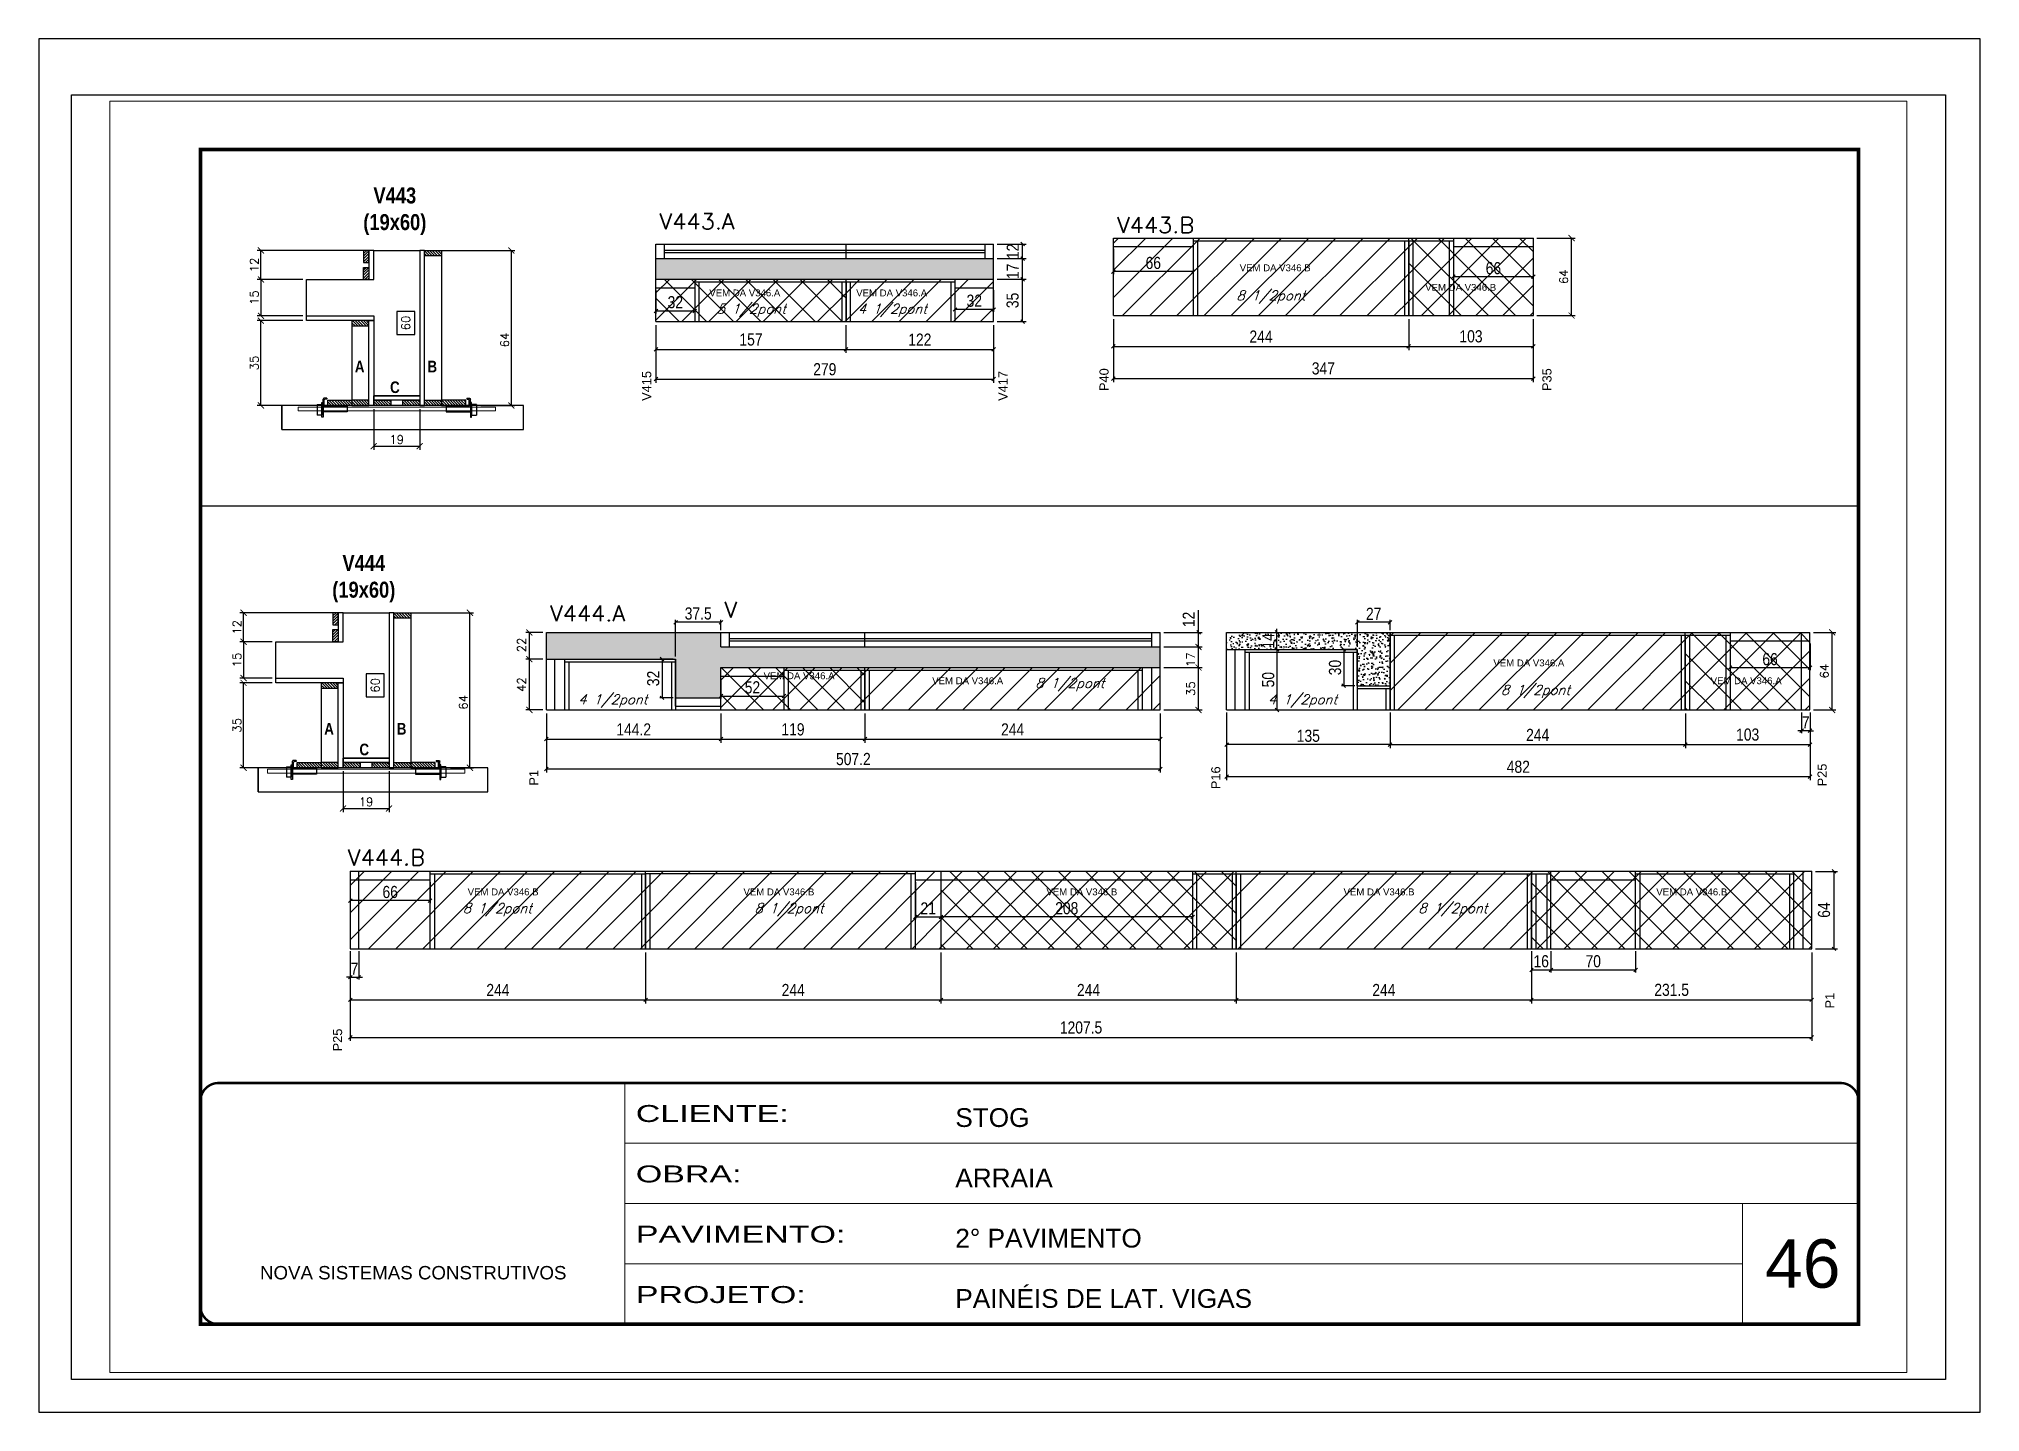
# Paper-space layout '01 (46)' of a CAD drawing. Extents: x -1 to 296, y 0 to 210.
# The model-space entities are those that its viewports show. They can reach past a viewport. Long polylines and large blocks are cut down to what shows.
import ezdxf

# ---------------------------------------------------------------- set-up
doc = ezdxf.new("R2010")
doc.units = 0
for name, pattern in [('CONTINUO', [0]), ('DASHED', [0.75, 0.5, -0.25]), ('HIDDEN', [0.375, 0.25, -0.125])]:
    doc.linetypes.add(name, pattern=pattern)
doc.layers.get('0').update_dxf_attribs({"linetype": 'CONTINUOUS'})
doc.layers.get('Defpoints').update_dxf_attribs({"linetype": 'CONTINUOUS'})
for name, color, linetype in [('barrote', 251, 'CONTINUOUS'), ('COTA', 241, 'CONTINUOUS'), ('Cota Seção (2x)', 4, 'CONTINUOUS'), ('detalhes', 4, 'CONTINUOUS'), ('NOMENCLATURA', 7, 'CONTINUOUS'), ('Painéis', 200, 'CONTINUOUS'), ('presilha', 1, 'CONTINUOUS'), ('SARR_2.2x7', 40, 'CONTINUOUS'), ('SARR_3.5x7', 81, 'CONTINUOUS'), ('SARR_EDITAR', 141, 'CONTINUOUS'), ('texto', 7, 'CONTINUOUS')]:
    doc.layers.add(name, color=color, linetype=linetype)
for name, color, linetype, lineweight in [('CARIMBO', 255, 'CONTINUOUS', 9), ('CONCRETO', 251, 'CONTINUOUS', 25), ('Folhas', 255, 'CONTINUOUS', 9), ('Hachura', 251, 'CONTINUOUS', 9), ('REAPROVEITAMENTO', 251, 'CONTINUOUS', 9), ('SARRAFO DE PRESSAO', 251, 'DASHED', 9), ('SCO-___-LAJ', 2, 'CONTINUOUS', 0), ('Texto Seção', 7, 'CONTINUOUS', 15)]:
    doc.layers.add(name, color=color, linetype=linetype, lineweight=lineweight)
doc.styles.add('ARIAL', font='arial.ttf')
doc.styles.add('COTA TECNICA', font='techl___.ttf', dxfattribs={"height": 10})
doc.styles.add('REGUA-120', font='ROMANS.shx', dxfattribs={"height": 15})
doc.styles.add('ROMANS', font='romans.shx')
doc.styles.add('TECNICA', font='techb___.ttf', dxfattribs={"height": 10})
doc.styles.add('Tecnologia', font='')
doc.styles.get('Tecnologia').set_extended_font_data('Forgotten Futurist')
doc.dimstyles.new('Cota Paínel', dxfattribs={"dimtxt": 7, "dimasz": 5, "dimexe": 3, "dimexo": 3, "dimgap": 3, "dimtad": 1, "dimdec": 1, "dimzin": 12, "dimdsep": 46, "dimtxsty": 'ROMANS', "dimblk": 'ARCHTICK', "dimcen": 0, "dimclrd": 4, "dimclre": 4, "dimclrt": 1, "dimadec": 1, "dimazin": 3, "dimtfac": 1, "dimtdec": 1, "dimtmove": 0, "dimatfit": 3, "dimldrblk": 'OBLIQUE', "dimfxl": 1, "dimtolj": 1, "dimtzin": 12, "dimarcsym": 0})
doc.dimstyles.new('Cota Seção (2x)', dxfattribs={"dimtxt": 7, "dimasz": 5, "dimexe": 3, "dimexo": 3, "dimgap": 2, "dimtad": 3, "dimdec": 1, "dimlfac": 0.5, "dimzin": 12, "dimdsep": 46, "dimtxsty": 'ROMANS', "dimblk": 'ARCHTICK', "dimcen": 0, "dimclrd": 4, "dimclre": 4, "dimclrt": 1, "dimadec": 1, "dimazin": 3, "dimtfac": 1, "dimtdec": 1, "dimtmove": 0, "dimatfit": 3, "dimldrblk": 'OBLIQUE', "dimfxl": 1, "dimtolj": 1, "dimtzin": 12, "dimarcsym": 0})
doc.dimstyles.new('Cota Seção interna', dxfattribs={"dimtxt": 7, "dimasz": 6, "dimexe": 0.18, "dimexo": 2, "dimgap": -4, "dimtad": 3, "dimdec": 1, "dimlfac": 0.5, "dimzin": 12, "dimdsep": 46, "dimtxsty": 'ROMANS', "dimblk": 'ARCHTICK', "dimcen": 0.09, "dimse1": 1, "dimse2": 1, "dimsd1": 1, "dimsd2": 1, "dimclrd": 180, "dimclre": 5, "dimclrt": 1, "dimadec": 0, "dimazin": 3, "dimtfac": 1, "dimtdec": 1, "dimtofl": 0, "dimtmove": 0, "dimatfit": 3, "dimldrblk": 'ARCHTICK', "dimfxl": 1, "dimtolj": 1, "dimtzin": 0, "dimarcsym": 0})
doc.dimstyles.new('PAINEL', dxfattribs={"dimtxt": 10, "dimasz": 3, "dimexe": 3, "dimexo": 3, "dimgap": 3, "dimtad": 1, "dimdec": 1, "dimzin": 12, "dimdsep": 46, "dimtxsty": 'COTA TECNICA', "dimblk1": 'OBLIQUE', "dimblk2": 'OBLIQUE', "dimsah": 1, "dimcen": 0.9, "dimclrd": 4, "dimclre": 4, "dimclrt": 240, "dimadec": 1, "dimazin": 3, "dimtfac": 1, "dimtdec": 1, "dimtmove": 0, "dimatfit": 3, "dimfxl": 1, "dimtolj": 1, "dimtzin": 12, "dimarcsym": 0})
pattern_1 = [(135, (-2119.2483, -13249.0879), (-1.12253202, -1.12253202), [])]
pattern_2 = [(135, (-2075.2483, -13249.0879), (-1.12253202, -1.12253202), [])]
pattern_3 = [(225, (20450.6812, -6125.2628), (1.12253202, -1.12253202), [])]
pattern_4 = [(45, (-1585, -1148.575), (-11.22532, 11.22532), []), (135, (-1585, -1148.575), (-11.22532, -11.22532), [])]
pattern_5 = [(45, (-1585, -1148.575), (-11.22532, 11.22532), [])]
pattern_6 = [(45, (-2960.7, -1393.526), (-11.22532, 11.22532), [])]
pattern_7 = [(45, (-2960.7, -1393.526), (-11.22532, 11.22532), []), (135, (-2960.7, -1393.526), (-11.22532, -11.22532), [])]
pattern_8 = [(45, (-3119.78, -1393.526), (-11.22532, 11.22532), [])]
pattern_9 = [(45, (-3119.78, -1393.526), (-11.22532, 11.22532), []), (135, (-3119.78, -1393.526), (-11.22532, -11.22532), [])]
pattern_10 = [(135, (-2144.5727, -13548.2652), (-1.12253202, -1.12253202), [])]
pattern_11 = [(135, (-2100.5727, -13548.2652), (-1.12253202, -1.12253202), [])]
pattern_12 = [(225, (20425.3568, -6424.4402), (1.12253202, -1.12253202), [])]
pattern_13 = [(50, (-1585, -1148.575), (9.1092334, -0.796954), [0.9525, -10.4775]), (355, (-1585, -1148.575), (-1.762171, 9.552842), [0.762, -8.382029]), (100.45144, (-1584.241, -1148.6415), (7.347062, 8.755888), [0.8095, -8.904512]), (46.1842, (-1585, -1146.035), (13.553952, -2.102116), [1.42875, -15.71625]), (96.63556, (-1583.87, -1146.21), (11.870207, 12.371306), [1.214251, -13.35678]), (351.18415, (-1585, -1146.035), (11.870207, 12.371306), [1.142998, -12.572987]), (21, (-1583.73, -1146.67), (7.5807196, -5.11326), [0.9525, -10.4775]), (326, (-1583.73, -1146.67), (3.090101, 9.209398), [0.762, -8.382]), (71.45144, (-1583.098, -1147.096), (10.670821, 4.0961384), [0.8095, -8.904497]), (37.5, (-1585, -1148.575), (0.1544302, 4.227752), [0, -8.2804, 0, -8.509, 0, -8.41375]), (7.5, (-1585, -1148.575), (3.3409831, 5.0090287), [0, -4.8514, 0, -8.0899, 0, -3.20675]), (327.5, (-1587.832, -1148.575), (6.7795298, -0.2864372), [0, -3.175, 0, -9.906, 0, -13.1445]), (317.5, (-1589.102, -1148.575), (7.406459, 1.2713246), [0, -4.1275, 0, -6.5786, 0, -9.3345])]

psp = doc.layouts.new('01 (46)')

msp = doc.modelspace()

# ---------------------------------------------------------------- texts
at = {"layer": 'CARIMBO', "style": 'ARIAL'}
msp.add_text('46', height=40, dxfattribs=at).set_placement((7225.07, 782.37))
at = {"layer": 'detalhes', "style": 'TECNICA'}
for s, p in [('A', (6059.83, 1538.33)), ('B', (6119.8, 1538.31)), ('C', (6088.92, 1521.23)), ('A', (6034.51, 1239.15)), ('B', (6094.47, 1239.14)), ('C', (6063.59, 1222.05))]:
    msp.add_text(s, height=9.6, dxfattribs=at).set_placement(p)
at = {"layer": 'NOMENCLATURA', "linetype": 'Continuous', "style": 'ARIAL'}
for s, p in [('VEM DA V346.B', (6790.91, 1621.79)), ('VEM DA V346.A', (6352.7, 1601.07)), ('VEM DA V346.A', (6474.06, 1601.07)), ('VEM DA V346.B', (6944.18, 1605.64)), ('VEM DA V346.A', (7000.49, 1295.51)), ('VEM DA V346.A', (6397.53, 1284.87)), ('VEM DA V346.A', (6536.84, 1280.77)), ('VEM DA V346.A', (7180.03, 1280.77)), ('VEM DA V346.B', (6153.02, 1106.41)), ('VEM DA V346.B', (6380.89, 1106.41)), ('VEM DA V346.B', (6631.19, 1106.41)), ('VEM DA V346.B', (6876.72, 1106.41)), ('VEM DA V346.B', (7135.11, 1106.41))]:
    msp.add_text(s, height=5.6753, dxfattribs=at).set_placement(p)
for s, p in [('P40', (6682.61, 1522.87)), ('P35', (7048.5, 1522.88)), ('V415', (6304.68, 1514.73)), ('V417', (6599.09, 1514.73)), ('P1', (6211.44, 1196.99)), ('P16', (6774.92, 1194.07)), ('P25', (7275.87, 1196.37)), ('P1', (7282.22, 1012.94)), ('P25', (6049.29, 977.51))]:
    msp.add_text(s, height=7.567, rotation=90, dxfattribs=at).set_placement(p)
at = {"layer": 'NOMENCLATURA', "char_height": 13.2, "attachment_point": 2, "style": 'TECNICA'}
for s, insert in [('V443\\P(19x60)', (6092.82, 1690.98)), ('V444\\P(19x60)', (6067.2, 1387.42))]:
    msp.add_mtext_dynamic_manual_height_columns(s, width=13.2, gutter_width=1, heights=[0], dxfattribs=dict(at, insert=insert))
at = {"layer": 'texto', "color": 2, "char_height": 8, "attachment_point": 5, "style": 'ROMANS'}
for s, insert in [('{\\Q19;\\C256;8 1/2pont}', (6816.69, 1600.44)), ('{\\Q19;\\C256;5 1/2pont}', (6387.38, 1589.44)), ('{\\Q19;\\C256;4 1/2pont}', (6503.9, 1589.44)), ('{\\Q19;\\C256;8 1/2pont}', (6650.63, 1280.45)), ('{\\Q19;\\C256;4 1/2pont}', (6273.01, 1266.92)), ('{\\Q19;\\C256;4 1/2pont}', (6842.88, 1266.92)), ('{\\Q19;\\C256;8 1/2pont}', (7035.32, 1274.75)), ('{\\Q19;\\C256;8 1/2pont}', (6177.54, 1094.46)), ('{\\Q19;\\C256;8 1/2pont}', (6418.54, 1094.46)), ('{\\Q19;\\C256;8 1/2pont}', (6967.04, 1094.46))]:
    msp.add_mtext(s, dxfattribs=dict(at, insert=insert))
at = {"layer": 'Texto Seção', "style": 'REGUA-120', "width": 1.05}
for s, p in [('V443.A', (6311.61, 1656.41)), ('V443.B', (6689.53, 1653.41)), ('V', (6365.3, 1335.72)), ('V444.A', (6221.1, 1332.72)), ('V444.B', (6054.04, 1131.14))]:
    msp.add_text(s, height=13, dxfattribs=at).set_placement(p)

# ---------------------------------------------------------------- blocks, each defined once
blk = doc.blocks.new('9999999999')
at = {"color": 30, "linetype": 'CONTINUO'}
for p, q in [((98564.6, 34230.2), (98564.6, 34429.4)), ((98564.6, 34379.6), (99584, 34379.6)), ((98564.6, 34329.8), (99488, 34329.8)), ((99584, 34329.8), (99488, 34329.8)), ((99488, 34329.8), (99488, 34230.2)), ((98564.6, 34280), (99488, 34280))]:
    blk.add_line(p, q, dxfattribs=at)
at = {"color": 30, "linetype": 'CONTINUO', "const_width": 2}
blk.add_lwpolyline([(99584, 34230.2), (99584, 34414.4, 0.414214), (99569, 34429.4), (98229, 34429.4, 0.414214), (98214, 34414.4), (98214, 34245.2, 0.414214), (98229, 34230.2), (99584, 34230.2)], format="xyb", dxfattribs=at)
at = {"layer": 'Folhas'}
blk.add_lwpolyline([(98139, 34190.2), (99624, 34190.2), (99624, 35240.2), (98139, 35240.2)], close=True, dxfattribs=at)
at = {"layer": 'Folhas', "color": 30, "const_width": 3}
blk.add_lwpolyline([(98214, 34230.2), (99584, 34230.2), (99584, 35200.2), (98214, 35200.2)], close=True, dxfattribs=at)
at = {"color": 7, "linetype": 'Continuous', "ltscale": 5, "style": 'ARIAL'}
for s, height, p in [('STOG', 15.48, (98837.7, 34393.1)), ('ARRAIA', 15.48, (98837.7, 34343.3)), ('2° PAVIMENTO', 15.483, (98837.7, 34293.5)), ('NOVA SISTEMAS CONSTRUTIVOS', 11.059, (98263.2, 34267.2)), ('PAINÉIS DE LAT. VIGAS', 15.483, (98837.7, 34243.7))]:
    blk.add_text(s, height=height, dxfattribs=at).set_placement(p)
at = {"layer": 'Folhas', "color": 7, "style": 'Tecnologia', "width": 1.5}
for s, p in [('CLIENTE:', (98573.7, 34397.2)), ('OBRA:', (98573.7, 34347.3)), ('PAVIMENTO:', (98573.7, 34297.5)), ('PROJETO:', (98573.7, 34247.7))]:
    blk.add_text(s, height=14, dxfattribs=at).set_placement(p)
blk = doc.blocks.new('_ArchTick')
at = {"color": 0, "linetype": 'ByBlock', "const_width": 0.15}
blk.add_lwpolyline([(-0.5, -0.5), (0.5, 0.5)], dxfattribs=at)
blk = doc.blocks.new('*D938')
at = {"layer": 'COTA', "color": 4, "lineweight": -2, "transparency": 16777216}
for p, q in [((6016.8, 1581), (5979.2, 1581)), ((5982.2, 1511), (5982.2, 1581)), ((6034.4, 1511), (5979.2, 1511))]:
    blk.add_line(p, q, dxfattribs=at)
at = {"layer": 'Defpoints', "color": 0, "transparency": 16777216}
for p in [(5982.2, 1581), (6019.8, 1581), (6037.4, 1511)]:
    blk.add_point(p, dxfattribs=at)
at = {"layer": 'COTA', "color": 4, "lineweight": -2, "transparency": 16777216, "xscale": 5, "yscale": 5, "zscale": 5}
for p, rotation in [((5982.2, 1581), 90), ((5982.2, 1511), 270)]:
    blk.add_blockref('_ArchTick', p, dxfattribs=dict(at, rotation=rotation))
at = {"layer": 'COTA', "color": 1, "transparency": 16777216, "insert": (5976.7, 1546), "char_height": 7, "attachment_point": 5, "rotation": 90, "style": 'ROMANS'}
blk.add_mtext('\\A1;35', dxfattribs=at)
blk = doc.blocks.new('_Oblique')
at = {"color": 0, "linetype": 'ByBlock', "lineweight": -2}
blk.add_line((-0.5, -0.5), (0.5, 0.5), dxfattribs=at)
blk = doc.blocks.new('*D939')
at = {"layer": 'COTA', "color": 4, "lineweight": -2, "transparency": 16777216}
for p, q in [((6016.8, 1615), (5979.2, 1615)), ((5982.2, 1615), (5982.2, 1585)), ((6016.8, 1585), (5979.2, 1585))]:
    blk.add_line(p, q, dxfattribs=at)
at = {"layer": 'Defpoints', "color": 0, "transparency": 16777216}
for p in [(6019.8, 1615), (5982.2, 1585), (6019.8, 1585)]:
    blk.add_point(p, dxfattribs=at)
at = {"layer": 'COTA', "color": 4, "lineweight": -2, "transparency": 16777216, "xscale": 5, "yscale": 5, "zscale": 5}
for p, rotation in [((5982.2, 1615), 90), ((5982.2, 1585), 270)]:
    blk.add_blockref('_ArchTick', p, dxfattribs=dict(at, rotation=rotation))
at = {"layer": 'COTA', "color": 1, "transparency": 16777216, "insert": (5976.7, 1600), "char_height": 7, "attachment_point": 5, "rotation": 90, "style": 'ROMANS'}
blk.add_mtext('\\A1;15', dxfattribs=at)
blk = doc.blocks.new('*D940')
at = {"layer": 'COTA', "color": 4, "lineweight": -2, "transparency": 16777216}
for p, q in [((6120.4, 1639), (6192.1, 1639)), ((6189.1, 1511), (6189.1, 1639)), ((6164, 1511), (6192.1, 1511))]:
    blk.add_line(p, q, dxfattribs=at)
at = {"layer": 'Defpoints', "color": 0, "transparency": 16777216}
for p in [(6117.4, 1639), (6189.1, 1639), (6161, 1511)]:
    blk.add_point(p, dxfattribs=at)
at = {"layer": 'COTA', "color": 4, "lineweight": -2, "transparency": 16777216, "xscale": 5, "yscale": 5, "zscale": 5}
for p, rotation in [((6189.1, 1639), 90), ((6189.1, 1511), 270)]:
    blk.add_blockref('_ArchTick', p, dxfattribs=dict(at, rotation=rotation))
at = {"layer": 'COTA', "color": 1, "transparency": 16777216, "insert": (6183.6, 1565), "char_height": 7, "attachment_point": 5, "rotation": 90, "style": 'ROMANS'}
blk.add_mtext('\\A1;64', dxfattribs=at)
blk = doc.blocks.new('*D941')
at = {"layer": 'Cota Seção (2x)', "color": 180, "lineweight": -2, "transparency": 16777216}
for p, q in [((6109.4, 1588.5), (6094.4, 1588.5)), ((6094.4, 1588.5), (6094.4, 1569.5)), ((6109.4, 1569.5), (6109.4, 1588.5)), ((6094.4, 1569.5), (6109.4, 1569.5))]:
    blk.add_line(p, q, dxfattribs=at)
at = {"layer": 'Defpoints', "color": 0, "transparency": 16777216}
for p in [(6113.4, 1639), (6113.4, 1639), (6113.4, 1519)]:
    blk.add_point(p, dxfattribs=at)
at = {"layer": 'Cota Seção (2x)', "color": 1, "transparency": 16777216, "insert": (6101.9, 1579), "char_height": 7, "attachment_point": 5, "rotation": 90, "style": 'ROMANS'}
blk.add_mtext('\\A1;60', dxfattribs=at)
blk = doc.blocks.new('PRESILHA METÁLICA 1')
at = {"layer": 'presilha'}
for p, q in [((0, 13), (6, 13)), ((0, 13), (0, 0)), ((6, 0), (0, 0)), ((6, 15.5), (7.5, 15.5)), ((6, -2.5), (6, 15.5)), ((6, 13), (6, 0)), ((7.5, 10.6), (7.5, 19.9)), ((7.5, 15.5), (7.5, -2.5)), ((37.5, 4.1), (7.5, 4.1)), ((12, 21), (8.6, 21)), ((9, 11.6), (9, 18.9)), ((12, 19.5), (9.6, 19.5)), ((37.5, 11), (9.6, 11)), ((12, 21), (12, 19.5)), ((37.5, 11), (37.5, 4.1)), ((7.5, -2.5), (6, -2.5))]:
    blk.add_line(p, q, dxfattribs=at)
for centre, radius, start, end in [((8.6, 19.9), 1.14, 90, 180), ((9.6, 18.9), 0.57, 90, 180), ((9.6, 11.6), 0.57, 180, 270)]:
    blk.add_arc(centre, radius, start, end, dxfattribs=at)
blk = doc.blocks.new('*D942')
at = {"layer": 'COTA', "color": 4, "lineweight": -2, "transparency": 16777216}
for p, q in [((6075.4, 1508), (6075.4, 1474.3)), ((6113.4, 1508), (6113.4, 1474.3)), ((6075.4, 1477.3), (6113.4, 1477.3))]:
    blk.add_line(p, q, dxfattribs=at)
at = {"layer": 'Defpoints', "color": 0, "transparency": 16777216}
for p in [(6075.4, 1511), (6113.4, 1511), (6113.4, 1477.3)]:
    blk.add_point(p, dxfattribs=at)
at = {"layer": 'COTA', "color": 4, "lineweight": -2, "transparency": 16777216, "xscale": 5, "yscale": 5, "zscale": 5, "rotation": 180}
blk.add_blockref('_ArchTick', (6075.4, 1477.3), dxfattribs=at)
at = {"layer": 'COTA', "color": 4, "lineweight": -2, "transparency": 16777216, "xscale": 5, "yscale": 5, "zscale": 5}
blk.add_blockref('_ArchTick', (6113.4, 1477.3), dxfattribs=at)
at = {"layer": 'COTA', "color": 1, "transparency": 16777216, "insert": (6094.4, 1482.8), "char_height": 7, "attachment_point": 5, "style": 'ROMANS'}
blk.add_mtext('\\A1;19', dxfattribs=at)
blk = doc.blocks.new('*D943')
at = {"layer": 'COTA', "color": 4, "lineweight": -2, "transparency": 16777216}
for p, q in [((6068.4, 1639), (5979.2, 1639)), ((5982.2, 1615), (5982.2, 1639)), ((6016.8, 1615), (5979.2, 1615))]:
    blk.add_line(p, q, dxfattribs=at)
at = {"layer": 'Defpoints', "color": 0, "transparency": 16777216}
for p in [(5982.2, 1639), (6071.4, 1639), (6019.8, 1615)]:
    blk.add_point(p, dxfattribs=at)
at = {"layer": 'COTA', "color": 4, "lineweight": -2, "transparency": 16777216, "xscale": 5, "yscale": 5, "zscale": 5}
for p, rotation in [((5982.2, 1639), 90), ((5982.2, 1615), 270)]:
    blk.add_blockref('_ArchTick', p, dxfattribs=dict(at, rotation=rotation))
at = {"layer": 'COTA', "color": 1, "transparency": 16777216, "insert": (5976.7, 1627), "char_height": 7, "attachment_point": 5, "rotation": 90, "style": 'ROMANS'}
blk.add_mtext('\\A1;12', dxfattribs=at)
blk = doc.blocks.new('*D945')
at = {"layer": 'COTA', "color": 4, "linetype": 'ByBlock', "lineweight": -2, "transparency": 16777216}
for p, q in [((6308.6, 1577.2), (6308.6, 1554.3)), ((6465.6, 1577.2), (6465.6, 1554.3)), ((6308.6, 1557.3), (6465.6, 1557.3))]:
    blk.add_line(p, q, dxfattribs=at)
at = {"layer": 'Defpoints', "color": 0, "linetype": 'ByBlock', "transparency": 16777216}
for p in [(6308.6, 1580.2), (6465.6, 1580.2), (6465.6, 1557.3)]:
    blk.add_point(p, dxfattribs=at)
at = {"layer": 'COTA', "color": 4, "linetype": 'ByBlock', "lineweight": -2, "transparency": 16777216, "xscale": 3, "yscale": 3, "zscale": 3, "rotation": 180}
blk.add_blockref('_Oblique', (6308.6, 1557.3), dxfattribs=at)
at = {"layer": 'COTA', "color": 4, "linetype": 'ByBlock', "lineweight": -2, "transparency": 16777216, "xscale": 3, "yscale": 3, "zscale": 3}
blk.add_blockref('_Oblique', (6465.6, 1557.3), dxfattribs=at)
at = {"layer": 'COTA', "color": 240, "linetype": 'ByBlock', "transparency": 16777216, "insert": (6387.1, 1565.4), "char_height": 10, "attachment_point": 5, "style": 'COTA TECNICA'}
blk.add_mtext('\\A1;157', dxfattribs=at)
blk = doc.blocks.new('*D946')
at = {"layer": 'COTA', "color": 4, "linetype": 'ByBlock', "lineweight": -2, "transparency": 16777216}
for p, q in [((6465.6, 1577.2), (6465.6, 1554.3)), ((6587.6, 1577.2), (6587.6, 1554.3)), ((6465.6, 1557.3), (6587.6, 1557.3))]:
    blk.add_line(p, q, dxfattribs=at)
at = {"layer": 'Defpoints', "color": 0, "linetype": 'ByBlock', "transparency": 16777216}
for p in [(6465.6, 1580.2), (6587.6, 1580.2), (6587.6, 1557.3)]:
    blk.add_point(p, dxfattribs=at)
at = {"layer": 'COTA', "color": 4, "linetype": 'ByBlock', "lineweight": -2, "transparency": 16777216, "xscale": 3, "yscale": 3, "zscale": 3, "rotation": 180}
blk.add_blockref('_Oblique', (6465.6, 1557.3), dxfattribs=at)
at = {"layer": 'COTA', "color": 4, "linetype": 'ByBlock', "lineweight": -2, "transparency": 16777216, "xscale": 3, "yscale": 3, "zscale": 3}
blk.add_blockref('_Oblique', (6587.6, 1557.3), dxfattribs=at)
at = {"layer": 'COTA', "color": 240, "linetype": 'ByBlock', "transparency": 16777216, "insert": (6526.6, 1565.3), "char_height": 10, "attachment_point": 5, "style": 'COTA TECNICA'}
blk.add_mtext('\\A1;122', dxfattribs=at)
blk = doc.blocks.new('*D949')
at = {"layer": 'COTA', "color": 4, "linetype": 'ByBlock', "lineweight": -2, "transparency": 16777216}
for p, q in [((6308.6, 1577.2), (6308.6, 1529.7)), ((6587.6, 1577.2), (6587.6, 1529.7)), ((6308.6, 1532.7), (6587.6, 1532.7))]:
    blk.add_line(p, q, dxfattribs=at)
at = {"layer": 'Defpoints', "color": 0, "linetype": 'ByBlock', "transparency": 16777216}
for p in [(6308.6, 1580.2), (6587.6, 1580.2), (6587.6, 1532.7)]:
    blk.add_point(p, dxfattribs=at)
at = {"layer": 'COTA', "color": 4, "linetype": 'ByBlock', "lineweight": -2, "transparency": 16777216, "xscale": 3, "yscale": 3, "zscale": 3, "rotation": 180}
blk.add_blockref('_Oblique', (6308.6, 1532.7), dxfattribs=at)
at = {"layer": 'COTA', "color": 4, "linetype": 'ByBlock', "lineweight": -2, "transparency": 16777216, "xscale": 3, "yscale": 3, "zscale": 3}
blk.add_blockref('_Oblique', (6587.6, 1532.7), dxfattribs=at)
at = {"layer": 'COTA', "color": 240, "linetype": 'ByBlock', "transparency": 16777216, "insert": (6448.1, 1540.8), "char_height": 10, "attachment_point": 5, "style": 'COTA TECNICA'}
blk.add_mtext('\\A1;279', dxfattribs=at)
blk = doc.blocks.new('*D947')
at = {"layer": 'COTA', "color": 4, "lineweight": -2, "transparency": 16777216}
for p, q in [((6590.6, 1615.2), (6614.5, 1615.2)), ((6611.5, 1580.2), (6611.5, 1615.2)), ((6590.6, 1580.2), (6614.5, 1580.2))]:
    blk.add_line(p, q, dxfattribs=at)
at = {"layer": 'Defpoints', "color": 0, "transparency": 16777216}
for p in [(6587.6, 1615.2), (6611.5, 1615.2), (6587.6, 1580.2)]:
    blk.add_point(p, dxfattribs=at)
at = {"layer": 'COTA', "color": 4, "lineweight": -2, "transparency": 16777216, "xscale": 3, "yscale": 3, "zscale": 3}
for p, rotation in [((6611.5, 1615.2), 90), ((6611.5, 1580.2), 270)]:
    blk.add_blockref('_Oblique', p, dxfattribs=dict(at, rotation=rotation))
at = {"layer": 'COTA', "color": 240, "transparency": 16777216, "insert": (6603.3, 1597.7), "char_height": 10, "attachment_point": 5, "rotation": 90, "style": 'COTA TECNICA'}
blk.add_mtext('\\A1;35', dxfattribs=at)
blk = doc.blocks.new('*D948')
at = {"layer": 'COTA', "color": 4, "lineweight": -2, "transparency": 16777216}
for p, q in [((6590.6, 1632.2), (6614.5, 1632.2)), ((6611.5, 1615.2), (6611.5, 1632.2)), ((6590.6, 1615.2), (6614.5, 1615.2))]:
    blk.add_line(p, q, dxfattribs=at)
at = {"layer": 'Defpoints', "color": 0, "transparency": 16777216}
for p in [(6587.6, 1632.2), (6611.5, 1632.2), (6587.6, 1615.2)]:
    blk.add_point(p, dxfattribs=at)
at = {"layer": 'COTA', "color": 4, "lineweight": -2, "transparency": 16777216, "xscale": 3, "yscale": 3, "zscale": 3}
for p, rotation in [((6611.5, 1632.2), 90), ((6611.5, 1615.2), 270)]:
    blk.add_blockref('_Oblique', p, dxfattribs=dict(at, rotation=rotation))
at = {"layer": 'COTA', "color": 240, "transparency": 16777216, "insert": (6603.4, 1621.7), "char_height": 10, "attachment_point": 5, "rotation": 90, "style": 'COTA TECNICA'}
blk.add_mtext('\\A1;17', dxfattribs=at)
blk = doc.blocks.new('*D944')
at = {"layer": 'COTA', "color": 4, "lineweight": -2, "transparency": 16777216}
for p, q in [((6590.6, 1644.2), (6614.5, 1644.2)), ((6611.5, 1632.2), (6611.5, 1644.2)), ((6590.6, 1632.2), (6614.5, 1632.2))]:
    blk.add_line(p, q, dxfattribs=at)
at = {"layer": 'Defpoints', "color": 0, "transparency": 16777216}
for p in [(6587.6, 1644.2), (6611.5, 1644.2), (6587.6, 1632.2)]:
    blk.add_point(p, dxfattribs=at)
at = {"layer": 'COTA', "color": 4, "lineweight": -2, "transparency": 16777216, "xscale": 3, "yscale": 3, "zscale": 3}
for p, rotation in [((6611.5, 1644.2), 90), ((6611.5, 1632.2), 270)]:
    blk.add_blockref('_Oblique', p, dxfattribs=dict(at, rotation=rotation))
at = {"layer": 'COTA', "color": 240, "transparency": 16777216, "insert": (6603.4, 1638.2), "char_height": 10, "attachment_point": 5, "rotation": 90, "style": 'COTA TECNICA'}
blk.add_mtext('\\A1;12', dxfattribs=at)
blk = doc.blocks.new('*D950')
at = {"layer": 'COTA', "color": 4, "linetype": 'Continuous', "lineweight": -2, "transparency": 16777216}
for p, q in [((6308.6, 1606.2), (6308.6, 1587)), ((6340.6, 1606.2), (6340.6, 1587)), ((6308.6, 1589), (6340.6, 1589))]:
    blk.add_line(p, q, dxfattribs=at)
at = {"layer": 'Defpoints', "color": 0, "linetype": 'Continuous', "transparency": 16777216}
for p in [(6308.6, 1608.2), (6340.6, 1608.2), (6340.6, 1589)]:
    blk.add_point(p, dxfattribs=at)
at = {"layer": 'COTA', "color": 4, "linetype": 'Continuous', "lineweight": -2, "transparency": 16777216, "xscale": 3, "yscale": 3, "zscale": 3, "rotation": 180}
blk.add_blockref('_Oblique', (6308.6, 1589), dxfattribs=at)
at = {"layer": 'COTA', "color": 4, "linetype": 'Continuous', "lineweight": -2, "transparency": 16777216, "xscale": 3, "yscale": 3, "zscale": 3}
blk.add_blockref('_Oblique', (6340.6, 1589), dxfattribs=at)
at = {"layer": 'COTA', "color": 240, "linetype": 'Continuous', "transparency": 16777216, "insert": (6324.6, 1596.2), "char_height": 10, "attachment_point": 5, "style": 'COTA TECNICA'}
blk.add_mtext('\\A1;32', dxfattribs=at)
blk = doc.blocks.new('*D951')
at = {"layer": 'COTA', "color": 4, "linetype": 'Continuous', "lineweight": -2, "transparency": 16777216}
for p, q in [((6555.6, 1606.2), (6555.6, 1588.2)), ((6587.6, 1606.2), (6587.6, 1588.2)), ((6587.6, 1590.2), (6555.6, 1590.2))]:
    blk.add_line(p, q, dxfattribs=at)
at = {"layer": 'Defpoints', "color": 0, "linetype": 'Continuous', "transparency": 16777216}
for p in [(6555.6, 1608.2), (6587.6, 1608.2), (6555.6, 1590.2)]:
    blk.add_point(p, dxfattribs=at)
at = {"layer": 'COTA', "color": 4, "linetype": 'Continuous', "lineweight": -2, "transparency": 16777216, "xscale": 3, "yscale": 3, "zscale": 3, "rotation": 180}
blk.add_blockref('_Oblique', (6555.6, 1590.2), dxfattribs=at)
at = {"layer": 'COTA', "color": 4, "linetype": 'Continuous', "lineweight": -2, "transparency": 16777216, "xscale": 3, "yscale": 3, "zscale": 3}
blk.add_blockref('_Oblique', (6587.6, 1590.2), dxfattribs=at)
at = {"layer": 'COTA', "color": 240, "linetype": 'Continuous', "transparency": 16777216, "insert": (6571.6, 1597.4), "char_height": 10, "attachment_point": 5, "style": 'COTA TECNICA'}
blk.add_mtext('\\A1;32', dxfattribs=at)
blk = doc.blocks.new('*D953')
at = {"layer": 'COTA', "color": 4, "linetype": 'ByBlock', "lineweight": -2, "transparency": 16777216}
for p, q in [((6686.5, 1582.2), (6686.5, 1556.7)), ((6930.5, 1582.2), (6930.5, 1556.7)), ((6686.5, 1559.7), (6930.5, 1559.7))]:
    blk.add_line(p, q, dxfattribs=at)
at = {"layer": 'Defpoints', "color": 0, "linetype": 'ByBlock', "transparency": 16777216}
for p in [(6686.5, 1585.2), (6930.5, 1585.2), (6930.5, 1559.7)]:
    blk.add_point(p, dxfattribs=at)
at = {"layer": 'COTA', "color": 4, "linetype": 'ByBlock', "lineweight": -2, "transparency": 16777216, "xscale": 3, "yscale": 3, "zscale": 3, "rotation": 180}
blk.add_blockref('_Oblique', (6686.5, 1559.7), dxfattribs=at)
at = {"layer": 'COTA', "color": 4, "linetype": 'ByBlock', "lineweight": -2, "transparency": 16777216, "xscale": 3, "yscale": 3, "zscale": 3}
blk.add_blockref('_Oblique', (6930.5, 1559.7), dxfattribs=at)
at = {"layer": 'COTA', "color": 240, "linetype": 'ByBlock', "transparency": 16777216, "insert": (6808.5, 1567.8), "char_height": 10, "attachment_point": 5, "style": 'COTA TECNICA'}
blk.add_mtext('\\A1;244', dxfattribs=at)
blk = doc.blocks.new('*D954')
at = {"layer": 'COTA', "color": 4, "linetype": 'ByBlock', "lineweight": -2, "transparency": 16777216}
for p, q in [((6930.5, 1582.2), (6930.5, 1556.7)), ((7033.5, 1582.2), (7033.5, 1556.7)), ((6930.5, 1559.7), (7033.5, 1559.7))]:
    blk.add_line(p, q, dxfattribs=at)
at = {"layer": 'Defpoints', "color": 0, "linetype": 'ByBlock', "transparency": 16777216}
for p in [(6930.5, 1585.2), (7033.5, 1585.2), (7033.5, 1559.7)]:
    blk.add_point(p, dxfattribs=at)
at = {"layer": 'COTA', "color": 4, "linetype": 'ByBlock', "lineweight": -2, "transparency": 16777216, "xscale": 3, "yscale": 3, "zscale": 3, "rotation": 180}
blk.add_blockref('_Oblique', (6930.5, 1559.7), dxfattribs=at)
at = {"layer": 'COTA', "color": 4, "linetype": 'ByBlock', "lineweight": -2, "transparency": 16777216, "xscale": 3, "yscale": 3, "zscale": 3}
blk.add_blockref('_Oblique', (7033.5, 1559.7), dxfattribs=at)
at = {"layer": 'COTA', "color": 240, "linetype": 'ByBlock', "transparency": 16777216, "insert": (6982, 1568), "char_height": 10, "attachment_point": 5, "style": 'COTA TECNICA'}
blk.add_mtext('\\A1;103', dxfattribs=at)
blk = doc.blocks.new('*D955')
at = {"layer": 'COTA', "color": 4, "linetype": 'ByBlock', "lineweight": -2, "transparency": 16777216}
for p, q in [((6686.5, 1582.2), (6686.5, 1530.2)), ((7033.5, 1582.2), (7033.5, 1530.2)), ((6686.5, 1533.2), (7033.5, 1533.2))]:
    blk.add_line(p, q, dxfattribs=at)
at = {"layer": 'Defpoints', "color": 0, "linetype": 'ByBlock', "transparency": 16777216}
for p in [(6686.5, 1585.2), (7033.5, 1585.2), (7033.5, 1533.2)]:
    blk.add_point(p, dxfattribs=at)
at = {"layer": 'COTA', "color": 4, "linetype": 'ByBlock', "lineweight": -2, "transparency": 16777216, "xscale": 3, "yscale": 3, "zscale": 3, "rotation": 180}
blk.add_blockref('_Oblique', (6686.5, 1533.2), dxfattribs=at)
at = {"layer": 'COTA', "color": 4, "linetype": 'ByBlock', "lineweight": -2, "transparency": 16777216, "xscale": 3, "yscale": 3, "zscale": 3}
blk.add_blockref('_Oblique', (7033.5, 1533.2), dxfattribs=at)
at = {"layer": 'COTA', "color": 240, "linetype": 'ByBlock', "transparency": 16777216, "insert": (6860, 1541.5), "char_height": 10, "attachment_point": 5, "style": 'COTA TECNICA'}
blk.add_mtext('\\A1;347', dxfattribs=at)
blk = doc.blocks.new('*D952')
at = {"layer": 'COTA', "color": 4, "lineweight": -2, "transparency": 16777216}
for p, q in [((7036.5, 1649.2), (7068.1, 1649.2)), ((7065.1, 1585.2), (7065.1, 1649.2)), ((7036.5, 1585.2), (7068.1, 1585.2))]:
    blk.add_line(p, q, dxfattribs=at)
at = {"layer": 'Defpoints', "color": 0, "transparency": 16777216}
for p in [(7033.5, 1649.2), (7065.1, 1649.2), (7033.5, 1585.2)]:
    blk.add_point(p, dxfattribs=at)
at = {"layer": 'COTA', "color": 4, "lineweight": -2, "transparency": 16777216, "xscale": 5, "yscale": 5, "zscale": 5}
for p, rotation in [((7065.1, 1649.2), 90), ((7065.1, 1585.2), 270)]:
    blk.add_blockref('_ArchTick', p, dxfattribs=dict(at, rotation=rotation))
at = {"layer": 'COTA', "color": 1, "transparency": 16777216, "insert": (7058.6, 1617.2), "char_height": 7, "attachment_point": 5, "rotation": 90, "style": 'ROMANS'}
blk.add_mtext('\\A1;64', dxfattribs=at)
blk = doc.blocks.new('*D956')
at = {"layer": 'COTA', "color": 4, "linetype": 'Continuous', "lineweight": -2, "transparency": 16777216}
for p, q in [((6967.5, 1640.2), (6967.5, 1615.2)), ((7033.5, 1640.2), (7033.5, 1615.2)), ((7033.5, 1617.2), (6967.5, 1617.2))]:
    blk.add_line(p, q, dxfattribs=at)
at = {"layer": 'Defpoints', "color": 0, "linetype": 'Continuous', "transparency": 16777216}
for p in [(6967.5, 1642.2), (7033.5, 1642.2), (6967.5, 1617.2)]:
    blk.add_point(p, dxfattribs=at)
at = {"layer": 'COTA', "color": 4, "linetype": 'Continuous', "lineweight": -2, "transparency": 16777216, "xscale": 3, "yscale": 3, "zscale": 3, "rotation": 180}
blk.add_blockref('_Oblique', (6967.5, 1617.2), dxfattribs=at)
at = {"layer": 'COTA', "color": 4, "linetype": 'Continuous', "lineweight": -2, "transparency": 16777216, "xscale": 3, "yscale": 3, "zscale": 3}
blk.add_blockref('_Oblique', (7033.5, 1617.2), dxfattribs=at)
at = {"layer": 'COTA', "color": 240, "linetype": 'Continuous', "transparency": 16777216, "insert": (7000.5, 1624.3), "char_height": 10, "attachment_point": 5, "style": 'COTA TECNICA'}
blk.add_mtext('\\A1;66', dxfattribs=at)
blk = doc.blocks.new('*D957')
at = {"layer": 'COTA', "color": 4, "linetype": 'Continuous', "lineweight": -2, "transparency": 16777216}
for p, q in [((6686.5, 1640.2), (6686.5, 1619.5)), ((6752.5, 1640.2), (6752.5, 1619.5)), ((6752.5, 1621.5), (6686.5, 1621.5))]:
    blk.add_line(p, q, dxfattribs=at)
at = {"layer": 'Defpoints', "color": 0, "linetype": 'Continuous', "transparency": 16777216}
for p in [(6686.5, 1642.2), (6752.5, 1642.2), (6686.5, 1621.5)]:
    blk.add_point(p, dxfattribs=at)
at = {"layer": 'COTA', "color": 4, "linetype": 'Continuous', "lineweight": -2, "transparency": 16777216, "xscale": 3, "yscale": 3, "zscale": 3, "rotation": 180}
blk.add_blockref('_Oblique', (6686.5, 1621.5), dxfattribs=at)
at = {"layer": 'COTA', "color": 4, "linetype": 'Continuous', "lineweight": -2, "transparency": 16777216, "xscale": 3, "yscale": 3, "zscale": 3}
blk.add_blockref('_Oblique', (6752.5, 1621.5), dxfattribs=at)
at = {"layer": 'COTA', "color": 240, "linetype": 'Continuous', "transparency": 16777216, "insert": (6719.5, 1628.6), "char_height": 10, "attachment_point": 5, "style": 'COTA TECNICA'}
blk.add_mtext('\\A1;66', dxfattribs=at)
blk = doc.blocks.new('*D958')
at = {"layer": 'COTA', "color": 4, "linetype": 'ByBlock', "lineweight": -2, "transparency": 16777216}
for p, q in [((6218.1, 1256.5), (6218.1, 1232.4)), ((6362.3, 1256.5), (6362.3, 1232.4)), ((6218.1, 1235.4), (6362.3, 1235.4))]:
    blk.add_line(p, q, dxfattribs=at)
at = {"layer": 'Defpoints', "color": 0, "linetype": 'ByBlock', "transparency": 16777216}
for p in [(6218.1, 1259.5), (6362.3, 1259.5), (6362.3, 1235.4)]:
    blk.add_point(p, dxfattribs=at)
at = {"layer": 'COTA', "color": 4, "linetype": 'ByBlock', "lineweight": -2, "transparency": 16777216, "xscale": 3, "yscale": 3, "zscale": 3, "rotation": 180}
blk.add_blockref('_Oblique', (6218.1, 1235.4), dxfattribs=at)
at = {"layer": 'COTA', "color": 4, "linetype": 'ByBlock', "lineweight": -2, "transparency": 16777216, "xscale": 3, "yscale": 3, "zscale": 3}
blk.add_blockref('_Oblique', (6362.3, 1235.4), dxfattribs=at)
at = {"layer": 'COTA', "color": 240, "linetype": 'ByBlock', "transparency": 16777216, "insert": (6290.2, 1243.4), "char_height": 10, "attachment_point": 5, "style": 'COTA TECNICA'}
blk.add_mtext('\\A1;144.2', dxfattribs=at)
blk = doc.blocks.new('*D959')
at = {"layer": 'COTA', "color": 4, "lineweight": -2, "transparency": 16777216}
for p, q in [((6215.1, 1301.5), (6201, 1301.5)), ((6204, 1259.5), (6204, 1301.5)), ((6215.1, 1259.5), (6201, 1259.5))]:
    blk.add_line(p, q, dxfattribs=at)
at = {"layer": 'Defpoints', "color": 0, "transparency": 16777216}
for p in [(6204, 1301.5), (6218.1, 1301.5), (6218.1, 1259.5)]:
    blk.add_point(p, dxfattribs=at)
at = {"layer": 'COTA', "color": 4, "lineweight": -2, "transparency": 16777216, "xscale": 5, "yscale": 5, "zscale": 5}
for p, rotation in [((6204, 1301.5), 90), ((6204, 1259.5), 270)]:
    blk.add_blockref('_ArchTick', p, dxfattribs=dict(at, rotation=rotation))
at = {"layer": 'COTA', "color": 1, "transparency": 16777216, "insert": (6197.5, 1280.5), "char_height": 7, "attachment_point": 5, "rotation": 90, "style": 'ROMANS'}
blk.add_mtext('\\A1;42', dxfattribs=at)
blk = doc.blocks.new('*D960')
at = {"layer": 'COTA', "color": 4, "lineweight": -2, "transparency": 16777216}
for p, q in [((6215.1, 1323.5), (6201, 1323.5)), ((6204, 1301.5), (6204, 1323.5)), ((6215.1, 1301.5), (6201, 1301.5))]:
    blk.add_line(p, q, dxfattribs=at)
at = {"layer": 'Defpoints', "color": 0, "transparency": 16777216}
for p in [(6204, 1323.5), (6218.1, 1323.5), (6218.1, 1301.5)]:
    blk.add_point(p, dxfattribs=at)
at = {"layer": 'COTA', "color": 4, "lineweight": -2, "transparency": 16777216, "xscale": 5, "yscale": 5, "zscale": 5}
for p, rotation in [((6204, 1323.5), 90), ((6204, 1301.5), 270)]:
    blk.add_blockref('_ArchTick', p, dxfattribs=dict(at, rotation=rotation))
at = {"layer": 'COTA', "color": 1, "transparency": 16777216, "insert": (6197.5, 1313.2), "char_height": 7, "attachment_point": 5, "rotation": 90, "style": 'ROMANS'}
blk.add_mtext('\\A1;22', dxfattribs=at)
blk = doc.blocks.new('*D961')
at = {"layer": 'COTA', "color": 4, "linetype": 'Continuous', "lineweight": -2, "transparency": 16777216}
for p, q in [((6324.8, 1303.5), (6324.8, 1333.9)), ((6362.3, 1331.9), (6324.8, 1331.9)), ((6362.3, 1325.5), (6362.3, 1333.9))]:
    blk.add_line(p, q, dxfattribs=at)
at = {"layer": 'Defpoints', "color": 0, "linetype": 'Continuous', "transparency": 16777216}
for p in [(6324.8, 1331.9), (6362.3, 1323.5), (6324.8, 1301.5)]:
    blk.add_point(p, dxfattribs=at)
at = {"layer": 'COTA', "color": 4, "linetype": 'Continuous', "lineweight": -2, "transparency": 16777216, "xscale": 3, "yscale": 3, "zscale": 3, "rotation": 180}
blk.add_blockref('_Oblique', (6324.8, 1331.9), dxfattribs=at)
at = {"layer": 'COTA', "color": 4, "linetype": 'Continuous', "lineweight": -2, "transparency": 16777216, "xscale": 3, "yscale": 3, "zscale": 3}
blk.add_blockref('_Oblique', (6362.3, 1331.9), dxfattribs=at)
at = {"layer": 'COTA', "color": 240, "linetype": 'Continuous', "transparency": 16777216, "insert": (6343.5, 1339.1), "char_height": 10, "attachment_point": 5, "style": 'COTA TECNICA'}
blk.add_mtext('\\A1;37.5', dxfattribs=at)
blk = doc.blocks.new('*D962')
at = {"layer": 'COTA', "color": 4, "linetype": 'Continuous', "lineweight": -2, "transparency": 16777216}
for p, q in [((6322.8, 1301.5), (6311.7, 1301.5)), ((6313.7, 1301.5), (6313.7, 1269.5)), ((6322.8, 1269.5), (6311.7, 1269.5))]:
    blk.add_line(p, q, dxfattribs=at)
at = {"layer": 'Defpoints', "color": 0, "linetype": 'Continuous', "transparency": 16777216}
for p in [(6324.8, 1301.5), (6313.7, 1269.5), (6324.8, 1269.5)]:
    blk.add_point(p, dxfattribs=at)
at = {"layer": 'COTA', "color": 4, "linetype": 'Continuous', "lineweight": -2, "transparency": 16777216, "xscale": 3, "yscale": 3, "zscale": 3}
for p, rotation in [((6313.7, 1301.5), 90), ((6313.7, 1269.5), 270)]:
    blk.add_blockref('_Oblique', p, dxfattribs=dict(at, rotation=rotation))
at = {"layer": 'COTA', "color": 240, "linetype": 'Continuous', "transparency": 16777216, "insert": (6306.4, 1285.5), "char_height": 10, "attachment_point": 5, "rotation": 90, "style": 'COTA TECNICA'}
blk.add_mtext('\\A1;32', dxfattribs=at)
blk = doc.blocks.new('*D964')
at = {"layer": 'COTA', "color": 4, "linetype": 'ByBlock', "lineweight": -2, "transparency": 16777216}
for p, q in [((6362.3, 1256.5), (6362.3, 1232.4)), ((6481.3, 1256.5), (6481.3, 1232.4)), ((6362.3, 1235.4), (6481.3, 1235.4))]:
    blk.add_line(p, q, dxfattribs=at)
at = {"layer": 'Defpoints', "color": 0, "linetype": 'ByBlock', "transparency": 16777216}
for p in [(6362.3, 1259.5), (6481.3, 1259.5), (6481.3, 1235.4)]:
    blk.add_point(p, dxfattribs=at)
at = {"layer": 'COTA', "color": 4, "linetype": 'ByBlock', "lineweight": -2, "transparency": 16777216, "xscale": 3, "yscale": 3, "zscale": 3, "rotation": 180}
blk.add_blockref('_Oblique', (6362.3, 1235.4), dxfattribs=at)
at = {"layer": 'COTA', "color": 4, "linetype": 'ByBlock', "lineweight": -2, "transparency": 16777216, "xscale": 3, "yscale": 3, "zscale": 3}
blk.add_blockref('_Oblique', (6481.3, 1235.4), dxfattribs=at)
at = {"layer": 'COTA', "color": 240, "linetype": 'ByBlock', "transparency": 16777216, "insert": (6421.8, 1243.4), "char_height": 10, "attachment_point": 5, "style": 'COTA TECNICA'}
blk.add_mtext('\\A1;119', dxfattribs=at)
blk = doc.blocks.new('*D965')
at = {"layer": 'COTA', "color": 4, "linetype": 'ByBlock', "lineweight": -2, "transparency": 16777216}
for p, q in [((6481.3, 1256.5), (6481.3, 1232.4)), ((6725.3, 1256.5), (6725.3, 1232.4)), ((6481.3, 1235.4), (6725.3, 1235.4))]:
    blk.add_line(p, q, dxfattribs=at)
at = {"layer": 'Defpoints', "color": 0, "linetype": 'ByBlock', "transparency": 16777216}
for p in [(6481.3, 1259.5), (6725.3, 1259.5), (6725.3, 1235.4)]:
    blk.add_point(p, dxfattribs=at)
at = {"layer": 'COTA', "color": 4, "linetype": 'ByBlock', "lineweight": -2, "transparency": 16777216, "xscale": 3, "yscale": 3, "zscale": 3, "rotation": 180}
blk.add_blockref('_Oblique', (6481.3, 1235.4), dxfattribs=at)
at = {"layer": 'COTA', "color": 4, "linetype": 'ByBlock', "lineweight": -2, "transparency": 16777216, "xscale": 3, "yscale": 3, "zscale": 3}
blk.add_blockref('_Oblique', (6725.3, 1235.4), dxfattribs=at)
at = {"layer": 'COTA', "color": 240, "linetype": 'ByBlock', "transparency": 16777216, "insert": (6603.3, 1243.4), "char_height": 10, "attachment_point": 5, "style": 'COTA TECNICA'}
blk.add_mtext('\\A1;244', dxfattribs=at)
blk = doc.blocks.new('*D968')
at = {"layer": 'COTA', "color": 4, "linetype": 'ByBlock', "lineweight": -2, "transparency": 16777216}
for p, q in [((6218.1, 1256.5), (6218.1, 1207.8)), ((6725.3, 1256.5), (6725.3, 1207.8)), ((6218.1, 1210.8), (6725.3, 1210.8))]:
    blk.add_line(p, q, dxfattribs=at)
at = {"layer": 'Defpoints', "color": 0, "linetype": 'ByBlock', "transparency": 16777216}
for p in [(6218.1, 1259.5), (6725.3, 1259.5), (6725.3, 1210.8)]:
    blk.add_point(p, dxfattribs=at)
at = {"layer": 'COTA', "color": 4, "linetype": 'ByBlock', "lineweight": -2, "transparency": 16777216, "xscale": 3, "yscale": 3, "zscale": 3, "rotation": 180}
blk.add_blockref('_Oblique', (6218.1, 1210.8), dxfattribs=at)
at = {"layer": 'COTA', "color": 4, "linetype": 'ByBlock', "lineweight": -2, "transparency": 16777216, "xscale": 3, "yscale": 3, "zscale": 3}
blk.add_blockref('_Oblique', (6725.3, 1210.8), dxfattribs=at)
at = {"layer": 'COTA', "color": 240, "linetype": 'ByBlock', "transparency": 16777216, "insert": (6471.7, 1218.9), "char_height": 10, "attachment_point": 5, "style": 'COTA TECNICA'}
blk.add_mtext('\\A1;507.2', dxfattribs=at)
blk = doc.blocks.new('*D966')
at = {"layer": 'COTA', "color": 4, "lineweight": -2, "transparency": 16777216}
for p, q in [((6728.3, 1294.5), (6759.9, 1294.5)), ((6756.9, 1259.5), (6756.9, 1294.5)), ((6728.3, 1259.5), (6759.9, 1259.5))]:
    blk.add_line(p, q, dxfattribs=at)
at = {"layer": 'Defpoints', "color": 0, "transparency": 16777216}
for p in [(6725.3, 1294.5), (6756.9, 1294.5), (6725.3, 1259.5)]:
    blk.add_point(p, dxfattribs=at)
at = {"layer": 'COTA', "color": 4, "lineweight": -2, "transparency": 16777216, "xscale": 5, "yscale": 5, "zscale": 5}
for p, rotation in [((6756.9, 1294.5), 90), ((6756.9, 1259.5), 270)]:
    blk.add_blockref('_ArchTick', p, dxfattribs=dict(at, rotation=rotation))
at = {"layer": 'COTA', "color": 1, "transparency": 16777216, "insert": (6750.4, 1277), "char_height": 7, "attachment_point": 5, "rotation": 90, "style": 'ROMANS'}
blk.add_mtext('\\A1;35', dxfattribs=at)
blk = doc.blocks.new('*D967')
at = {"layer": 'COTA', "color": 4, "lineweight": -2, "transparency": 16777216}
for p, q in [((6728.3, 1311.5), (6759.9, 1311.5)), ((6756.9, 1294.5), (6756.9, 1311.5)), ((6728.3, 1294.5), (6759.9, 1294.5))]:
    blk.add_line(p, q, dxfattribs=at)
at = {"layer": 'Defpoints', "color": 0, "transparency": 16777216}
for p in [(6725.3, 1311.5), (6756.9, 1311.5), (6725.3, 1294.5)]:
    blk.add_point(p, dxfattribs=at)
at = {"layer": 'COTA', "color": 4, "lineweight": -2, "transparency": 16777216, "xscale": 5, "yscale": 5, "zscale": 5}
for p, rotation in [((6756.9, 1311.5), 90), ((6756.9, 1294.5), 270)]:
    blk.add_blockref('_ArchTick', p, dxfattribs=dict(at, rotation=rotation))
at = {"layer": 'COTA', "color": 1, "transparency": 16777216, "insert": (6750.4, 1301), "char_height": 7, "attachment_point": 5, "rotation": 90, "style": 'ROMANS'}
blk.add_mtext('\\A1;17', dxfattribs=at)
blk = doc.blocks.new('*D963')
at = {"layer": 'COTA', "color": 4, "lineweight": -2, "transparency": 16777216}
for p, q in [((6756.9, 1323.5), (6756.9, 1341.8)), ((6728.3, 1323.5), (6759.9, 1323.5)), ((6756.9, 1311.5), (6756.9, 1323.5)), ((6728.3, 1311.5), (6759.9, 1311.5))]:
    blk.add_line(p, q, dxfattribs=at)
at = {"layer": 'Defpoints', "color": 0, "transparency": 16777216}
for p in [(6725.3, 1323.5), (6756.9, 1323.5), (6725.3, 1311.5)]:
    blk.add_point(p, dxfattribs=at)
at = {"layer": 'COTA', "color": 4, "lineweight": -2, "transparency": 16777216, "xscale": 3, "yscale": 3, "zscale": 3}
for p, rotation in [((6756.9, 1323.5), 90), ((6756.9, 1311.5), 270)]:
    blk.add_blockref('_Oblique', p, dxfattribs=dict(at, rotation=rotation))
at = {"layer": 'COTA', "color": 240, "transparency": 16777216, "insert": (6748.8, 1334.2), "char_height": 10, "attachment_point": 5, "rotation": 90, "style": 'COTA TECNICA'}
blk.add_mtext('\\A1;12', dxfattribs=at)
blk = doc.blocks.new('*D969')
at = {"layer": 'COTA', "color": 4, "linetype": 'Continuous', "lineweight": -2, "transparency": 16777216}
for p, q in [((6362.3, 1285.5), (6362.3, 1269)), ((6414.3, 1285.5), (6414.3, 1269)), ((6362.3, 1271), (6414.3, 1271))]:
    blk.add_line(p, q, dxfattribs=at)
at = {"layer": 'Defpoints', "color": 0, "linetype": 'Continuous', "transparency": 16777216}
for p in [(6362.3, 1287.5), (6414.3, 1287.5), (6414.3, 1271)]:
    blk.add_point(p, dxfattribs=at)
at = {"layer": 'COTA', "color": 4, "linetype": 'Continuous', "lineweight": -2, "transparency": 16777216, "xscale": 3, "yscale": 3, "zscale": 3, "rotation": 180}
blk.add_blockref('_Oblique', (6362.3, 1271), dxfattribs=at)
at = {"layer": 'COTA', "color": 4, "linetype": 'Continuous', "lineweight": -2, "transparency": 16777216, "xscale": 3, "yscale": 3, "zscale": 3}
blk.add_blockref('_Oblique', (6414.3, 1271), dxfattribs=at)
at = {"layer": 'COTA', "color": 240, "linetype": 'Continuous', "transparency": 16777216, "insert": (6388.3, 1278.1), "char_height": 10, "attachment_point": 5, "style": 'COTA TECNICA'}
blk.add_mtext('\\A1;52', dxfattribs=at)
blk = doc.blocks.new('*D970')
at = {"layer": 'COTA', "color": 4, "linetype": 'Continuous', "lineweight": -2, "transparency": 16777216}
for p, q in [((6888.1, 1311.5), (6888.1, 1333.9)), ((6915.1, 1331.9), (6888.1, 1331.9)), ((6915.1, 1325.5), (6915.1, 1333.9))]:
    blk.add_line(p, q, dxfattribs=at)
at = {"layer": 'Defpoints', "color": 0, "linetype": 'Continuous', "transparency": 16777216}
for p in [(6888.1, 1331.9), (6915.1, 1323.5), (6888.1, 1309.5)]:
    blk.add_point(p, dxfattribs=at)
at = {"layer": 'COTA', "color": 4, "linetype": 'Continuous', "lineweight": -2, "transparency": 16777216, "xscale": 3, "yscale": 3, "zscale": 3, "rotation": 180}
blk.add_blockref('_Oblique', (6888.1, 1331.9), dxfattribs=at)
at = {"layer": 'COTA', "color": 4, "linetype": 'Continuous', "lineweight": -2, "transparency": 16777216, "xscale": 3, "yscale": 3, "zscale": 3}
blk.add_blockref('_Oblique', (6915.1, 1331.9), dxfattribs=at)
at = {"layer": 'COTA', "color": 240, "linetype": 'Continuous', "transparency": 16777216, "insert": (6901.6, 1338.9), "char_height": 10, "attachment_point": 5, "style": 'COTA TECNICA'}
blk.add_mtext('\\A1;27', dxfattribs=at)
blk = doc.blocks.new('*D971')
at = {"layer": 'COTA', "color": 4, "linetype": 'Continuous', "lineweight": -2, "transparency": 16777216}
for p, q in [((6886.1, 1309.5), (6874.9, 1309.5)), ((6876.9, 1309.5), (6876.9, 1279.5)), ((6886.1, 1279.5), (6874.9, 1279.5))]:
    blk.add_line(p, q, dxfattribs=at)
at = {"layer": 'Defpoints', "color": 0, "linetype": 'Continuous', "transparency": 16777216}
for p in [(6888.1, 1309.5), (6876.9, 1279.5), (6888.1, 1279.5)]:
    blk.add_point(p, dxfattribs=at)
at = {"layer": 'COTA', "color": 4, "linetype": 'Continuous', "lineweight": -2, "transparency": 16777216, "xscale": 3, "yscale": 3, "zscale": 3}
for p, rotation in [((6876.9, 1309.5), 90), ((6876.9, 1279.5), 270)]:
    blk.add_blockref('_Oblique', p, dxfattribs=dict(at, rotation=rotation))
at = {"layer": 'COTA', "color": 240, "linetype": 'Continuous', "transparency": 16777216, "insert": (6869.7, 1294.5), "char_height": 10, "attachment_point": 5, "rotation": 90, "style": 'COTA TECNICA'}
blk.add_mtext('\\A1;30', dxfattribs=at)
blk = doc.blocks.new('*D972')
at = {"layer": 'COTA', "color": 4, "linetype": 'Continuous', "lineweight": -2, "transparency": 16777216}
for p, q in [((6780.1, 1257.5), (6780.1, 1228.9)), ((6915.1, 1257.5), (6915.1, 1228.9)), ((6915.1, 1230.9), (6780.1, 1230.9))]:
    blk.add_line(p, q, dxfattribs=at)
at = {"layer": 'Defpoints', "color": 0, "linetype": 'Continuous', "transparency": 16777216}
for p in [(6780.1, 1259.5), (6915.1, 1259.5), (6780.1, 1230.9)]:
    blk.add_point(p, dxfattribs=at)
at = {"layer": 'COTA', "color": 4, "linetype": 'Continuous', "lineweight": -2, "transparency": 16777216, "xscale": 3, "yscale": 3, "zscale": 3, "rotation": 180}
blk.add_blockref('_Oblique', (6780.1, 1230.9), dxfattribs=at)
at = {"layer": 'COTA', "color": 4, "linetype": 'Continuous', "lineweight": -2, "transparency": 16777216, "xscale": 3, "yscale": 3, "zscale": 3}
blk.add_blockref('_Oblique', (6915.1, 1230.9), dxfattribs=at)
at = {"layer": 'COTA', "color": 240, "linetype": 'Continuous', "transparency": 16777216, "insert": (6847.6, 1238.1), "char_height": 10, "attachment_point": 5, "style": 'COTA TECNICA'}
blk.add_mtext('\\A1;135', dxfattribs=at)
blk = doc.blocks.new('*D973')
at = {"layer": 'COTA', "color": 4, "linetype": 'Continuous', "lineweight": -2, "transparency": 16777216}
for p, q in [((6795.3, 1323.5), (6823.6, 1323.5)), ((6821.6, 1323.5), (6821.6, 1326.5)), ((6821.6, 1309.5), (6821.6, 1323.5)), ((6795.3, 1309.5), (6823.6, 1309.5)), ((6821.6, 1309.5), (6821.6, 1306.5))]:
    blk.add_line(p, q, dxfattribs=at)
at = {"layer": 'Defpoints', "color": 0, "linetype": 'Continuous', "transparency": 16777216}
for p in [(6793.3, 1323.5), (6821.6, 1323.5), (6793.3, 1309.5)]:
    blk.add_point(p, dxfattribs=at)
at = {"layer": 'COTA', "color": 4, "linetype": 'Continuous', "lineweight": -2, "transparency": 16777216, "xscale": 3, "yscale": 3, "zscale": 3}
for p, rotation in [((6821.6, 1323.5), 270), ((6821.6, 1309.5), 90)]:
    blk.add_blockref('_Oblique', p, dxfattribs=dict(at, rotation=rotation))
at = {"layer": 'COTA', "color": 240, "linetype": 'Continuous', "transparency": 16777216, "insert": (6814.5, 1316.5), "char_height": 10, "attachment_point": 5, "rotation": 90, "style": 'COTA TECNICA'}
blk.add_mtext('\\A1;14', dxfattribs=at)
blk = doc.blocks.new('*D975')
at = {"layer": 'COTA', "color": 4, "linetype": 'ByBlock', "lineweight": -2, "transparency": 16777216}
for p, q in [((6915.1, 1256.5), (6915.1, 1227.9)), ((7159.1, 1256.5), (7159.1, 1227.9)), ((6915.1, 1230.9), (7159.1, 1230.9))]:
    blk.add_line(p, q, dxfattribs=at)
at = {"layer": 'Defpoints', "color": 0, "linetype": 'ByBlock', "transparency": 16777216}
for p in [(6915.1, 1259.5), (7159.1, 1259.5), (7159.1, 1230.9)]:
    blk.add_point(p, dxfattribs=at)
at = {"layer": 'COTA', "color": 4, "linetype": 'ByBlock', "lineweight": -2, "transparency": 16777216, "xscale": 3, "yscale": 3, "zscale": 3, "rotation": 180}
blk.add_blockref('_Oblique', (6915.1, 1230.9), dxfattribs=at)
at = {"layer": 'COTA', "color": 4, "linetype": 'ByBlock', "lineweight": -2, "transparency": 16777216, "xscale": 3, "yscale": 3, "zscale": 3}
blk.add_blockref('_Oblique', (7159.1, 1230.9), dxfattribs=at)
at = {"layer": 'COTA', "color": 240, "linetype": 'ByBlock', "transparency": 16777216, "insert": (7037.1, 1238.9), "char_height": 10, "attachment_point": 5, "style": 'COTA TECNICA'}
blk.add_mtext('\\A1;244', dxfattribs=at)
blk = doc.blocks.new('*D976')
at = {"layer": 'COTA', "color": 4, "linetype": 'ByBlock', "lineweight": -2, "transparency": 16777216}
for p, q in [((7159.1, 1256.5), (7159.1, 1227.9)), ((7262.1, 1256.5), (7262.1, 1227.9)), ((7159.1, 1230.9), (7262.1, 1230.9))]:
    blk.add_line(p, q, dxfattribs=at)
at = {"layer": 'Defpoints', "color": 0, "linetype": 'ByBlock', "transparency": 16777216}
for p in [(7159.1, 1259.5), (7262.1, 1259.5), (7262.1, 1230.9)]:
    blk.add_point(p, dxfattribs=at)
at = {"layer": 'COTA', "color": 4, "linetype": 'ByBlock', "lineweight": -2, "transparency": 16777216, "xscale": 3, "yscale": 3, "zscale": 3, "rotation": 180}
blk.add_blockref('_Oblique', (7159.1, 1230.9), dxfattribs=at)
at = {"layer": 'COTA', "color": 4, "linetype": 'ByBlock', "lineweight": -2, "transparency": 16777216, "xscale": 3, "yscale": 3, "zscale": 3}
blk.add_blockref('_Oblique', (7262.1, 1230.9), dxfattribs=at)
at = {"layer": 'COTA', "color": 240, "linetype": 'ByBlock', "transparency": 16777216, "insert": (7210.6, 1239.1), "char_height": 10, "attachment_point": 5, "style": 'COTA TECNICA'}
blk.add_mtext('\\A1;103', dxfattribs=at)
blk = doc.blocks.new('*D977')
at = {"layer": 'COTA', "color": 4, "linetype": 'ByBlock', "lineweight": -2, "transparency": 16777216}
for p, q in [((6780.1, 1256.5), (6780.1, 1201.4)), ((7262.1, 1256.5), (7262.1, 1201.4)), ((6780.1, 1204.4), (7262.1, 1204.4))]:
    blk.add_line(p, q, dxfattribs=at)
at = {"layer": 'Defpoints', "color": 0, "linetype": 'ByBlock', "transparency": 16777216}
for p in [(6780.1, 1259.5), (7262.1, 1259.5), (7262.1, 1204.4)]:
    blk.add_point(p, dxfattribs=at)
at = {"layer": 'COTA', "color": 4, "linetype": 'ByBlock', "lineweight": -2, "transparency": 16777216, "xscale": 3, "yscale": 3, "zscale": 3, "rotation": 180}
blk.add_blockref('_Oblique', (6780.1, 1204.4), dxfattribs=at)
at = {"layer": 'COTA', "color": 4, "linetype": 'ByBlock', "lineweight": -2, "transparency": 16777216, "xscale": 3, "yscale": 3, "zscale": 3}
blk.add_blockref('_Oblique', (7262.1, 1204.4), dxfattribs=at)
at = {"layer": 'COTA', "color": 240, "linetype": 'ByBlock', "transparency": 16777216, "insert": (7021.1, 1212.5), "char_height": 10, "attachment_point": 5, "style": 'COTA TECNICA'}
blk.add_mtext('\\A1;482', dxfattribs=at)
blk = doc.blocks.new('*D974')
at = {"layer": 'COTA', "color": 4, "lineweight": -2, "transparency": 16777216}
for p, q in [((7265.1, 1323.5), (7283.4, 1323.5)), ((7280.4, 1259.5), (7280.4, 1323.5)), ((7265.1, 1259.5), (7283.4, 1259.5))]:
    blk.add_line(p, q, dxfattribs=at)
at = {"layer": 'Defpoints', "color": 0, "transparency": 16777216}
for p in [(7262.1, 1323.5), (7280.4, 1323.5), (7262.1, 1259.5)]:
    blk.add_point(p, dxfattribs=at)
at = {"layer": 'COTA', "color": 4, "lineweight": -2, "transparency": 16777216, "xscale": 5, "yscale": 5, "zscale": 5}
for p, rotation in [((7280.4, 1323.5), 90), ((7280.4, 1259.5), 270)]:
    blk.add_blockref('_ArchTick', p, dxfattribs=dict(at, rotation=rotation))
at = {"layer": 'COTA', "color": 1, "transparency": 16777216, "insert": (7273.9, 1291.5), "char_height": 7, "attachment_point": 5, "rotation": 90, "style": 'ROMANS'}
blk.add_mtext('\\A1;64', dxfattribs=at)
blk = doc.blocks.new('*D978')
at = {"layer": 'COTA', "color": 4, "linetype": 'Continuous', "lineweight": -2, "transparency": 16777216}
for p, q in [((7196.1, 1314.5), (7196.1, 1292.3)), ((7262.1, 1314.5), (7262.1, 1292.3)), ((7262.1, 1294.3), (7196.1, 1294.3))]:
    blk.add_line(p, q, dxfattribs=at)
at = {"layer": 'Defpoints', "color": 0, "linetype": 'Continuous', "transparency": 16777216}
for p in [(7196.1, 1316.5), (7262.1, 1316.5), (7196.1, 1294.3)]:
    blk.add_point(p, dxfattribs=at)
at = {"layer": 'COTA', "color": 4, "linetype": 'Continuous', "lineweight": -2, "transparency": 16777216, "xscale": 3, "yscale": 3, "zscale": 3, "rotation": 180}
blk.add_blockref('_Oblique', (7196.1, 1294.3), dxfattribs=at)
at = {"layer": 'COTA', "color": 4, "linetype": 'Continuous', "lineweight": -2, "transparency": 16777216, "xscale": 3, "yscale": 3, "zscale": 3}
blk.add_blockref('_Oblique', (7262.1, 1294.3), dxfattribs=at)
at = {"layer": 'COTA', "color": 240, "linetype": 'Continuous', "transparency": 16777216, "insert": (7229.1, 1301.4), "char_height": 10, "attachment_point": 5, "style": 'COTA TECNICA'}
blk.add_mtext('\\A1;66', dxfattribs=at)
blk = doc.blocks.new('*D979')
at = {"layer": 'COTA', "color": 4, "linetype": 'Continuous', "lineweight": -2, "transparency": 16777216}
for p, q in [((6795.3, 1309.5), (6823.6, 1309.5)), ((6821.6, 1309.5), (6821.6, 1259.5)), ((6795.3, 1259.5), (6823.6, 1259.5))]:
    blk.add_line(p, q, dxfattribs=at)
at = {"layer": 'Defpoints', "color": 0, "linetype": 'Continuous', "transparency": 16777216}
for p in [(6793.3, 1309.5), (6793.3, 1259.5), (6821.6, 1259.5)]:
    blk.add_point(p, dxfattribs=at)
at = {"layer": 'COTA', "color": 4, "linetype": 'Continuous', "lineweight": -2, "transparency": 16777216, "xscale": 3, "yscale": 3, "zscale": 3}
for p, rotation in [((6821.6, 1309.5), 90), ((6821.6, 1259.5), 270)]:
    blk.add_blockref('_Oblique', p, dxfattribs=dict(at, rotation=rotation))
at = {"layer": 'COTA', "color": 240, "linetype": 'Continuous', "transparency": 16777216, "insert": (6814.5, 1284.5), "char_height": 10, "attachment_point": 5, "rotation": 90, "style": 'COTA TECNICA'}
blk.add_mtext('\\A1;50', dxfattribs=at)
blk = doc.blocks.new('*D980')
at = {"layer": 'COTA', "color": 4, "linetype": 'Continuous', "lineweight": -2, "transparency": 16777216}
for p, q in [((7255.1, 1257.5), (7255.1, 1240.3)), ((7262.1, 1257.5), (7262.1, 1240.3)), ((7255.1, 1242.3), (7252.1, 1242.3)), ((7262.1, 1242.3), (7255.1, 1242.3)), ((7262.1, 1242.3), (7265.1, 1242.3))]:
    blk.add_line(p, q, dxfattribs=at)
at = {"layer": 'Defpoints', "color": 0, "linetype": 'Continuous', "transparency": 16777216}
for p in [(7255.1, 1259.5), (7262.1, 1259.5), (7255.1, 1242.3)]:
    blk.add_point(p, dxfattribs=at)
at = {"layer": 'COTA', "color": 4, "linetype": 'Continuous', "lineweight": -2, "transparency": 16777216, "xscale": 3, "yscale": 3, "zscale": 3}
blk.add_blockref('_Oblique', (7255.1, 1242.3), dxfattribs=at)
at = {"layer": 'COTA', "color": 4, "linetype": 'Continuous', "lineweight": -2, "transparency": 16777216, "xscale": 3, "yscale": 3, "zscale": 3, "rotation": 180}
blk.add_blockref('_Oblique', (7262.1, 1242.3), dxfattribs=at)
at = {"layer": 'COTA', "color": 240, "linetype": 'Continuous', "transparency": 16777216, "insert": (7258.6, 1249.3), "char_height": 10, "attachment_point": 5, "style": 'COTA TECNICA'}
blk.add_mtext('\\A1;7', dxfattribs=at)
blk = doc.blocks.new('*D981')
at = {"layer": 'COTA', "color": 4, "linetype": 'ByBlock', "lineweight": -2, "transparency": 16777216}
for p, q in [((6056, 1059.2), (6056, 1017.1)), ((6300, 1059.2), (6300, 1017.1)), ((6056, 1020.1), (6300, 1020.1))]:
    blk.add_line(p, q, dxfattribs=at)
at = {"layer": 'Defpoints', "color": 0, "linetype": 'ByBlock', "transparency": 16777216}
for p in [(6056, 1062.2), (6300, 1062.2), (6300, 1020.1)]:
    blk.add_point(p, dxfattribs=at)
at = {"layer": 'COTA', "color": 4, "linetype": 'ByBlock', "lineweight": -2, "transparency": 16777216, "xscale": 3, "yscale": 3, "zscale": 3, "rotation": 180}
blk.add_blockref('_Oblique', (6056, 1020.1), dxfattribs=at)
at = {"layer": 'COTA', "color": 4, "linetype": 'ByBlock', "lineweight": -2, "transparency": 16777216, "xscale": 3, "yscale": 3, "zscale": 3}
blk.add_blockref('_Oblique', (6300, 1020.1), dxfattribs=at)
at = {"layer": 'COTA', "color": 240, "linetype": 'ByBlock', "transparency": 16777216, "insert": (6178, 1028.2), "char_height": 10, "attachment_point": 5, "style": 'COTA TECNICA'}
blk.add_mtext('\\A1;244', dxfattribs=at)
blk = doc.blocks.new('*D982')
at = {"layer": 'COTA', "color": 4, "linetype": 'ByBlock', "lineweight": -2, "transparency": 16777216}
for p, q in [((6300, 1059.2), (6300, 1017.1)), ((6544, 1059.2), (6544, 1017.1)), ((6300, 1020.1), (6544, 1020.1))]:
    blk.add_line(p, q, dxfattribs=at)
at = {"layer": 'Defpoints', "color": 0, "linetype": 'ByBlock', "transparency": 16777216}
for p in [(6300, 1062.2), (6544, 1062.2), (6544, 1020.1)]:
    blk.add_point(p, dxfattribs=at)
at = {"layer": 'COTA', "color": 4, "linetype": 'ByBlock', "lineweight": -2, "transparency": 16777216, "xscale": 3, "yscale": 3, "zscale": 3, "rotation": 180}
blk.add_blockref('_Oblique', (6300, 1020.1), dxfattribs=at)
at = {"layer": 'COTA', "color": 4, "linetype": 'ByBlock', "lineweight": -2, "transparency": 16777216, "xscale": 3, "yscale": 3, "zscale": 3}
blk.add_blockref('_Oblique', (6544, 1020.1), dxfattribs=at)
at = {"layer": 'COTA', "color": 240, "linetype": 'ByBlock', "transparency": 16777216, "insert": (6422, 1028.2), "char_height": 10, "attachment_point": 5, "style": 'COTA TECNICA'}
blk.add_mtext('\\A1;244', dxfattribs=at)
blk = doc.blocks.new('*D983')
at = {"layer": 'COTA', "color": 4, "linetype": 'ByBlock', "lineweight": -2, "transparency": 16777216}
for p, q in [((6056, 1059.2), (6056, 986.1)), ((7263.5, 1059.2), (7263.5, 986.1)), ((6056, 989.1), (7263.5, 989.1))]:
    blk.add_line(p, q, dxfattribs=at)
at = {"layer": 'Defpoints', "color": 0, "linetype": 'ByBlock', "transparency": 16777216}
for p in [(6056, 1062.2), (7263.5, 1062.2), (7263.5, 989.1)]:
    blk.add_point(p, dxfattribs=at)
at = {"layer": 'COTA', "color": 4, "linetype": 'ByBlock', "lineweight": -2, "transparency": 16777216, "xscale": 3, "yscale": 3, "zscale": 3, "rotation": 180}
blk.add_blockref('_Oblique', (6056, 989.1), dxfattribs=at)
at = {"layer": 'COTA', "color": 4, "linetype": 'ByBlock', "lineweight": -2, "transparency": 16777216, "xscale": 3, "yscale": 3, "zscale": 3}
blk.add_blockref('_Oblique', (7263.5, 989.1), dxfattribs=at)
at = {"layer": 'COTA', "color": 240, "linetype": 'ByBlock', "transparency": 16777216, "insert": (6659.8, 997.2), "char_height": 10, "attachment_point": 5, "style": 'COTA TECNICA'}
blk.add_mtext('\\A1;1207.5', dxfattribs=at)
blk = doc.blocks.new('*D984')
at = {"layer": 'COTA', "color": 4, "linetype": 'ByBlock', "lineweight": -2, "transparency": 16777216}
for p, q in [((6788, 1059.2), (6788, 1017.1)), ((7032, 1047), (7032, 1017.1)), ((6788, 1020.1), (7032, 1020.1))]:
    blk.add_line(p, q, dxfattribs=at)
at = {"layer": 'Defpoints', "color": 0, "linetype": 'ByBlock', "transparency": 16777216}
for p in [(6788, 1062.2), (7032, 1050), (7032, 1020.1)]:
    blk.add_point(p, dxfattribs=at)
at = {"layer": 'COTA', "color": 4, "linetype": 'ByBlock', "lineweight": -2, "transparency": 16777216, "xscale": 3, "yscale": 3, "zscale": 3, "rotation": 180}
blk.add_blockref('_Oblique', (6788, 1020.1), dxfattribs=at)
at = {"layer": 'COTA', "color": 4, "linetype": 'ByBlock', "lineweight": -2, "transparency": 16777216, "xscale": 3, "yscale": 3, "zscale": 3}
blk.add_blockref('_Oblique', (7032, 1020.1), dxfattribs=at)
at = {"layer": 'COTA', "color": 240, "linetype": 'ByBlock', "transparency": 16777216, "insert": (6910, 1028.2), "char_height": 10, "attachment_point": 5, "style": 'COTA TECNICA'}
blk.add_mtext('\\A1;244', dxfattribs=at)
blk = doc.blocks.new('*D985')
at = {"layer": 'COTA', "color": 4, "linetype": 'ByBlock', "lineweight": -2, "transparency": 16777216}
for p, q in [((6544, 1059.2), (6544, 1017.1)), ((6788, 1059.2), (6788, 1017.1)), ((6544, 1020.1), (6788, 1020.1))]:
    blk.add_line(p, q, dxfattribs=at)
at = {"layer": 'Defpoints', "color": 0, "linetype": 'ByBlock', "transparency": 16777216}
for p in [(6544, 1062.2), (6788, 1062.2), (6788, 1020.1)]:
    blk.add_point(p, dxfattribs=at)
at = {"layer": 'COTA', "color": 4, "linetype": 'ByBlock', "lineweight": -2, "transparency": 16777216, "xscale": 3, "yscale": 3, "zscale": 3, "rotation": 180}
blk.add_blockref('_Oblique', (6544, 1020.1), dxfattribs=at)
at = {"layer": 'COTA', "color": 4, "linetype": 'ByBlock', "lineweight": -2, "transparency": 16777216, "xscale": 3, "yscale": 3, "zscale": 3}
blk.add_blockref('_Oblique', (6788, 1020.1), dxfattribs=at)
at = {"layer": 'COTA', "color": 240, "linetype": 'ByBlock', "transparency": 16777216, "insert": (6666, 1028.2), "char_height": 10, "attachment_point": 5, "style": 'COTA TECNICA'}
blk.add_mtext('\\A1;244', dxfattribs=at)
blk = doc.blocks.new('*D986')
at = {"layer": 'COTA', "color": 4, "linetype": 'Continuous', "lineweight": -2, "transparency": 16777216}
for p, q in [((6056, 1060.2), (6056, 1036.8)), ((6063, 1060.2), (6063, 1036.8)), ((6056, 1038.8), (6053, 1038.8)), ((6056, 1038.8), (6063, 1038.8)), ((6063, 1038.8), (6066, 1038.8))]:
    blk.add_line(p, q, dxfattribs=at)
at = {"layer": 'Defpoints', "color": 0, "linetype": 'Continuous', "transparency": 16777216}
for p in [(6056, 1062.2), (6063, 1062.2), (6063, 1038.8)]:
    blk.add_point(p, dxfattribs=at)
at = {"layer": 'COTA', "color": 4, "linetype": 'Continuous', "lineweight": -2, "transparency": 16777216, "xscale": 3, "yscale": 3, "zscale": 3}
blk.add_blockref('_Oblique', (6056, 1038.8), dxfattribs=at)
at = {"layer": 'COTA', "color": 4, "linetype": 'Continuous', "lineweight": -2, "transparency": 16777216, "xscale": 3, "yscale": 3, "zscale": 3, "rotation": 180}
blk.add_blockref('_Oblique', (6063, 1038.8), dxfattribs=at)
at = {"layer": 'COTA', "color": 240, "linetype": 'Continuous', "transparency": 16777216, "insert": (6059.5, 1045.8), "char_height": 10, "attachment_point": 5, "style": 'COTA TECNICA'}
blk.add_mtext('\\A1;7', dxfattribs=at)
blk = doc.blocks.new('*D987')
at = {"layer": 'COTA', "color": 4, "linetype": 'Continuous', "lineweight": -2, "transparency": 16777216}
for p, q in [((6056, 1117.2), (6056, 1100)), ((6122, 1117.2), (6122, 1100)), ((6122, 1102), (6056, 1102))]:
    blk.add_line(p, q, dxfattribs=at)
at = {"layer": 'Defpoints', "color": 0, "linetype": 'Continuous', "transparency": 16777216}
for p in [(6056, 1119.2), (6122, 1119.2), (6056, 1102)]:
    blk.add_point(p, dxfattribs=at)
at = {"layer": 'COTA', "color": 4, "linetype": 'Continuous', "lineweight": -2, "transparency": 16777216, "xscale": 3, "yscale": 3, "zscale": 3, "rotation": 180}
blk.add_blockref('_Oblique', (6056, 1102), dxfattribs=at)
at = {"layer": 'COTA', "color": 4, "linetype": 'Continuous', "lineweight": -2, "transparency": 16777216, "xscale": 3, "yscale": 3, "zscale": 3}
blk.add_blockref('_Oblique', (6122, 1102), dxfattribs=at)
at = {"layer": 'COTA', "color": 240, "linetype": 'Continuous', "transparency": 16777216, "insert": (6089, 1109.1), "char_height": 10, "attachment_point": 5, "style": 'COTA TECNICA'}
blk.add_mtext('\\A1;66', dxfattribs=at)
blk = doc.blocks.new('*D988')
at = {"layer": 'COTA', "color": 4, "linetype": 'Continuous', "lineweight": -2, "transparency": 16777216}
for p, q in [((6544, 1117.2), (6544, 1086.6)), ((6752, 1117.2), (6752, 1086.6)), ((6752, 1088.6), (6544, 1088.6))]:
    blk.add_line(p, q, dxfattribs=at)
at = {"layer": 'Defpoints', "color": 0, "linetype": 'Continuous', "transparency": 16777216}
for p in [(6544, 1119.2), (6752, 1119.2), (6544, 1088.6)]:
    blk.add_point(p, dxfattribs=at)
at = {"layer": 'COTA', "color": 4, "linetype": 'Continuous', "lineweight": -2, "transparency": 16777216, "xscale": 3, "yscale": 3, "zscale": 3, "rotation": 180}
blk.add_blockref('_Oblique', (6544, 1088.6), dxfattribs=at)
at = {"layer": 'COTA', "color": 4, "linetype": 'Continuous', "lineweight": -2, "transparency": 16777216, "xscale": 3, "yscale": 3, "zscale": 3}
blk.add_blockref('_Oblique', (6752, 1088.6), dxfattribs=at)
at = {"layer": 'COTA', "color": 240, "linetype": 'Continuous', "transparency": 16777216, "insert": (6648, 1095.7), "char_height": 10, "attachment_point": 5, "style": 'COTA TECNICA'}
blk.add_mtext('\\A1;208', dxfattribs=at)
blk = doc.blocks.new('*D989')
at = {"layer": 'COTA', "color": 4, "linetype": 'Continuous', "lineweight": -2, "transparency": 16777216}
for p, q in [((6523, 1117.2), (6523, 1086.6)), ((6544, 1117.2), (6544, 1086.6)), ((6523, 1088.6), (6544, 1088.6))]:
    blk.add_line(p, q, dxfattribs=at)
at = {"layer": 'Defpoints', "color": 0, "linetype": 'Continuous', "transparency": 16777216}
for p in [(6523, 1119.2), (6544, 1119.2), (6544, 1088.6)]:
    blk.add_point(p, dxfattribs=at)
at = {"layer": 'COTA', "color": 4, "linetype": 'Continuous', "lineweight": -2, "transparency": 16777216, "xscale": 3, "yscale": 3, "zscale": 3, "rotation": 180}
blk.add_blockref('_Oblique', (6523, 1088.6), dxfattribs=at)
at = {"layer": 'COTA', "color": 4, "linetype": 'Continuous', "lineweight": -2, "transparency": 16777216, "xscale": 3, "yscale": 3, "zscale": 3}
blk.add_blockref('_Oblique', (6544, 1088.6), dxfattribs=at)
at = {"layer": 'COTA', "color": 240, "linetype": 'Continuous', "transparency": 16777216, "insert": (6533.5, 1095.6), "char_height": 10, "attachment_point": 5, "style": 'COTA TECNICA'}
blk.add_mtext('\\A1;21', dxfattribs=at)
blk = doc.blocks.new('*D991')
at = {"layer": 'COTA', "color": 4, "linetype": 'ByBlock', "lineweight": -2, "transparency": 16777216}
for p, q in [((7032, 1059.2), (7032, 1017.1)), ((7263.5, 1059.2), (7263.5, 1017.1)), ((7032, 1020.1), (7263.5, 1020.1))]:
    blk.add_line(p, q, dxfattribs=at)
at = {"layer": 'Defpoints', "color": 0, "linetype": 'ByBlock', "transparency": 16777216}
for p in [(7032, 1062.2), (7263.5, 1062.2), (7263.5, 1020.1)]:
    blk.add_point(p, dxfattribs=at)
at = {"layer": 'COTA', "color": 4, "linetype": 'ByBlock', "lineweight": -2, "transparency": 16777216, "xscale": 3, "yscale": 3, "zscale": 3, "rotation": 180}
blk.add_blockref('_Oblique', (7032, 1020.1), dxfattribs=at)
at = {"layer": 'COTA', "color": 4, "linetype": 'ByBlock', "lineweight": -2, "transparency": 16777216, "xscale": 3, "yscale": 3, "zscale": 3}
blk.add_blockref('_Oblique', (7263.5, 1020.1), dxfattribs=at)
at = {"layer": 'COTA', "color": 240, "linetype": 'ByBlock', "transparency": 16777216, "insert": (7147.8, 1028.3), "char_height": 10, "attachment_point": 5, "style": 'COTA TECNICA'}
blk.add_mtext('\\A1;231.5', dxfattribs=at)
blk = doc.blocks.new('*D990')
at = {"layer": 'COTA', "color": 4, "linetype": 'ByBlock', "lineweight": -2, "transparency": 16777216}
for p, q in [((7266.5, 1126.2), (7284.8, 1126.2)), ((7281.8, 1126.2), (7281.8, 1062.2)), ((7266.5, 1062.2), (7284.8, 1062.2))]:
    blk.add_line(p, q, dxfattribs=at)
at = {"layer": 'Defpoints', "color": 0, "linetype": 'ByBlock', "transparency": 16777216}
for p in [(7263.5, 1126.2), (7263.5, 1062.2), (7281.8, 1062.2)]:
    blk.add_point(p, dxfattribs=at)
at = {"layer": 'COTA', "color": 4, "linetype": 'ByBlock', "lineweight": -2, "transparency": 16777216, "xscale": 3, "yscale": 3, "zscale": 3}
for p, rotation in [((7281.8, 1126.2), 90), ((7281.8, 1062.2), 270)]:
    blk.add_blockref('_Oblique', p, dxfattribs=dict(at, rotation=rotation))
at = {"layer": 'COTA', "color": 240, "linetype": 'ByBlock', "transparency": 16777216, "insert": (7273.7, 1094.2), "char_height": 10, "attachment_point": 5, "rotation": 90, "style": 'COTA TECNICA'}
blk.add_mtext('\\A1;64', dxfattribs=at)
blk = doc.blocks.new('*D992')
at = {"layer": 'COTA', "color": 4, "linetype": 'Continuous', "lineweight": -2, "transparency": 16777216}
for p, q in [((7032, 1060.2), (7032, 1042.8)), ((7048, 1060.2), (7048, 1042.8)), ((7032, 1044.8), (7048, 1044.8))]:
    blk.add_line(p, q, dxfattribs=at)
at = {"layer": 'Defpoints', "color": 0, "linetype": 'Continuous', "transparency": 16777216}
for p in [(7032, 1062.2), (7048, 1062.2), (7048, 1044.8)]:
    blk.add_point(p, dxfattribs=at)
at = {"layer": 'COTA', "color": 4, "linetype": 'Continuous', "lineweight": -2, "transparency": 16777216, "xscale": 3, "yscale": 3, "zscale": 3, "rotation": 180}
blk.add_blockref('_Oblique', (7032, 1044.8), dxfattribs=at)
at = {"layer": 'COTA', "color": 4, "linetype": 'Continuous', "lineweight": -2, "transparency": 16777216, "xscale": 3, "yscale": 3, "zscale": 3}
blk.add_blockref('_Oblique', (7048, 1044.8), dxfattribs=at)
at = {"layer": 'COTA', "color": 240, "linetype": 'Continuous', "transparency": 16777216, "insert": (7040, 1051.9), "char_height": 10, "attachment_point": 5, "style": 'COTA TECNICA'}
blk.add_mtext('\\A1;16', dxfattribs=at)
blk = doc.blocks.new('*D993')
at = {"layer": 'COTA', "color": 4, "linetype": 'Continuous', "lineweight": -2, "transparency": 16777216}
for p, q in [((7048, 1060.2), (7048, 1042.8)), ((7118, 1060.2), (7118, 1042.8)), ((7048, 1044.8), (7118, 1044.8))]:
    blk.add_line(p, q, dxfattribs=at)
at = {"layer": 'Defpoints', "color": 0, "linetype": 'Continuous', "transparency": 16777216}
for p in [(7048, 1062.2), (7118, 1062.2), (7118, 1044.8)]:
    blk.add_point(p, dxfattribs=at)
at = {"layer": 'COTA', "color": 4, "linetype": 'Continuous', "lineweight": -2, "transparency": 16777216, "xscale": 3, "yscale": 3, "zscale": 3, "rotation": 180}
blk.add_blockref('_Oblique', (7048, 1044.8), dxfattribs=at)
at = {"layer": 'COTA', "color": 4, "linetype": 'Continuous', "lineweight": -2, "transparency": 16777216, "xscale": 3, "yscale": 3, "zscale": 3}
blk.add_blockref('_Oblique', (7118, 1044.8), dxfattribs=at)
at = {"layer": 'COTA', "color": 240, "linetype": 'Continuous', "transparency": 16777216, "insert": (7083, 1051.9), "char_height": 10, "attachment_point": 5, "style": 'COTA TECNICA'}
blk.add_mtext('\\A1;70', dxfattribs=at)
blk = doc.blocks.new('*D994')
at = {"layer": 'COTA', "color": 4, "lineweight": -2, "transparency": 16777216}
for p, q in [((5991.5, 1281.8), (5964.9, 1281.8)), ((5967.9, 1211.8), (5967.9, 1281.8)), ((6009.1, 1211.8), (5964.9, 1211.8))]:
    blk.add_line(p, q, dxfattribs=at)
at = {"layer": 'Defpoints', "color": 0, "transparency": 16777216}
for p in [(5967.9, 1281.8), (5994.5, 1281.8), (6012.1, 1211.8)]:
    blk.add_point(p, dxfattribs=at)
at = {"layer": 'COTA', "color": 4, "lineweight": -2, "transparency": 16777216, "xscale": 5, "yscale": 5, "zscale": 5}
for p, rotation in [((5967.9, 1281.8), 90), ((5967.9, 1211.8), 270)]:
    blk.add_blockref('_ArchTick', p, dxfattribs=dict(at, rotation=rotation))
at = {"layer": 'COTA', "color": 1, "transparency": 16777216, "insert": (5962.4, 1246.8), "char_height": 7, "attachment_point": 5, "rotation": 90, "style": 'ROMANS'}
blk.add_mtext('\\A1;35', dxfattribs=at)
blk = doc.blocks.new('*D995')
at = {"layer": 'COTA', "color": 4, "lineweight": -2, "transparency": 16777216}
for p, q in [((5991.5, 1315.8), (5964.9, 1315.8)), ((5967.9, 1315.8), (5967.9, 1285.8)), ((5991.5, 1285.8), (5964.9, 1285.8))]:
    blk.add_line(p, q, dxfattribs=at)
at = {"layer": 'Defpoints', "color": 0, "transparency": 16777216}
for p in [(5994.5, 1315.8), (5967.9, 1285.8), (5994.5, 1285.8)]:
    blk.add_point(p, dxfattribs=at)
at = {"layer": 'COTA', "color": 4, "lineweight": -2, "transparency": 16777216, "xscale": 5, "yscale": 5, "zscale": 5}
for p, rotation in [((5967.9, 1315.8), 90), ((5967.9, 1285.8), 270)]:
    blk.add_blockref('_ArchTick', p, dxfattribs=dict(at, rotation=rotation))
at = {"layer": 'COTA', "color": 1, "transparency": 16777216, "insert": (5962.4, 1300.8), "char_height": 7, "attachment_point": 5, "rotation": 90, "style": 'ROMANS'}
blk.add_mtext('\\A1;15', dxfattribs=at)
blk = doc.blocks.new('*D996')
at = {"layer": 'COTA', "color": 4, "lineweight": -2, "transparency": 16777216}
for p, q in [((6095.1, 1339.8), (6157.9, 1339.8)), ((6154.9, 1211.8), (6154.9, 1339.8)), ((6138.7, 1211.8), (6157.9, 1211.8))]:
    blk.add_line(p, q, dxfattribs=at)
at = {"layer": 'Defpoints', "color": 0, "transparency": 16777216}
for p in [(6092.1, 1339.8), (6154.9, 1339.8), (6135.7, 1211.8)]:
    blk.add_point(p, dxfattribs=at)
at = {"layer": 'COTA', "color": 4, "lineweight": -2, "transparency": 16777216, "xscale": 5, "yscale": 5, "zscale": 5}
for p, rotation in [((6154.9, 1339.8), 90), ((6154.9, 1211.8), 270)]:
    blk.add_blockref('_ArchTick', p, dxfattribs=dict(at, rotation=rotation))
at = {"layer": 'COTA', "color": 1, "transparency": 16777216, "insert": (6149.4, 1265.8), "char_height": 7, "attachment_point": 5, "rotation": 90, "style": 'ROMANS'}
blk.add_mtext('\\A1;64', dxfattribs=at)
blk = doc.blocks.new('*D997')
at = {"layer": 'Cota Seção (2x)', "color": 180, "lineweight": -2, "transparency": 16777216}
for p, q in [((6084.1, 1289.3), (6069.1, 1289.3)), ((6069.1, 1289.3), (6069.1, 1270.3)), ((6084.1, 1270.3), (6084.1, 1289.3)), ((6069.1, 1270.3), (6084.1, 1270.3))]:
    blk.add_line(p, q, dxfattribs=at)
at = {"layer": 'Defpoints', "color": 0, "transparency": 16777216}
for p in [(6088.1, 1339.8), (6088.1, 1339.8), (6088.1, 1219.8)]:
    blk.add_point(p, dxfattribs=at)
at = {"layer": 'Cota Seção (2x)', "color": 1, "transparency": 16777216, "insert": (6076.6, 1279.8), "char_height": 7, "attachment_point": 5, "rotation": 90, "style": 'ROMANS'}
blk.add_mtext('\\A1;60', dxfattribs=at)
blk = doc.blocks.new('*D998')
at = {"layer": 'COTA', "color": 4, "lineweight": -2, "transparency": 16777216}
for p, q in [((6050.1, 1208.8), (6050.1, 1175.1)), ((6088.1, 1208.8), (6088.1, 1175.1)), ((6050.1, 1178.1), (6088.1, 1178.1))]:
    blk.add_line(p, q, dxfattribs=at)
at = {"layer": 'Defpoints', "color": 0, "transparency": 16777216}
for p in [(6050.1, 1211.8), (6088.1, 1211.8), (6088.1, 1178.1)]:
    blk.add_point(p, dxfattribs=at)
at = {"layer": 'COTA', "color": 4, "lineweight": -2, "transparency": 16777216, "xscale": 5, "yscale": 5, "zscale": 5, "rotation": 180}
blk.add_blockref('_ArchTick', (6050.1, 1178.1), dxfattribs=at)
at = {"layer": 'COTA', "color": 4, "lineweight": -2, "transparency": 16777216, "xscale": 5, "yscale": 5, "zscale": 5}
blk.add_blockref('_ArchTick', (6088.1, 1178.1), dxfattribs=at)
at = {"layer": 'COTA', "color": 1, "transparency": 16777216, "insert": (6069.1, 1183.6), "char_height": 7, "attachment_point": 5, "style": 'ROMANS'}
blk.add_mtext('\\A1;19', dxfattribs=at)
blk = doc.blocks.new('*D999')
at = {"layer": 'COTA', "color": 4, "lineweight": -2, "transparency": 16777216}
for p, q in [((6043.1, 1339.8), (5964.9, 1339.8)), ((5967.9, 1315.8), (5967.9, 1339.8)), ((5991.5, 1315.8), (5964.9, 1315.8))]:
    blk.add_line(p, q, dxfattribs=at)
at = {"layer": 'Defpoints', "color": 0, "transparency": 16777216}
for p in [(5967.9, 1339.8), (6046.1, 1339.8), (5994.5, 1315.8)]:
    blk.add_point(p, dxfattribs=at)
at = {"layer": 'COTA', "color": 4, "lineweight": -2, "transparency": 16777216, "xscale": 5, "yscale": 5, "zscale": 5}
for p, rotation in [((5967.9, 1339.8), 90), ((5967.9, 1315.8), 270)]:
    blk.add_blockref('_ArchTick', p, dxfattribs=dict(at, rotation=rotation))
at = {"layer": 'COTA', "color": 1, "transparency": 16777216, "insert": (5962.4, 1327.8), "char_height": 7, "attachment_point": 5, "rotation": 90, "style": 'ROMANS'}
blk.add_mtext('\\A1;12', dxfattribs=at)

# ---------------------------------------------------------------- dimensions: what is measured, and where the dimension line sits
at = {"layer": 'COTA'}
for base, p1, p2, dimstyle, picture, middle in [((5982.23, 1638.99), (6019.84, 1614.99), (6071.44, 1638.99), 'Cota Seção (2x)', '*D943', (5976.73, 1626.99)), ((7065.11, 1649.22), (7033.53, 1585.22), (7033.53, 1649.22), 'Cota Paínel', '*D952', (7058.61, 1617.22)), ((5982.23, 1584.99), (6019.84, 1614.99), (6019.84, 1584.99), 'Cota Seção (2x)', '*D939', (5976.73, 1599.99)), ((6611.5, 1615.22), (6587.61, 1580.22), (6587.61, 1615.22), 'PAINEL', '*D947', (6603.28, 1597.72)), ((5982.23, 1580.99), (6037.44, 1510.99), (6019.84, 1580.99), 'Cota Seção (2x)', '*D938', (5976.73, 1545.99)), ((5967.92, 1339.81), (5994.51, 1315.81), (6046.11, 1339.81), 'Cota Seção (2x)', '*D999', (5962.42, 1327.81)), ((6756.88, 1323.53), (6725.3, 1311.53), (6725.3, 1323.53), 'PAINEL', '*D963', (6748.82, 1334.19)), ((5967.92, 1285.81), (5994.51, 1315.81), (5994.51, 1285.81), 'Cota Seção (2x)', '*D995', (5962.42, 1300.81)), ((7280.41, 1323.53), (7262.08, 1259.53), (7262.08, 1323.53), 'Cota Paínel', '*D974', (7273.91, 1291.53)), ((6203.97, 1301.53), (6218.1, 1259.53), (6218.1, 1301.53), 'Cota Paínel', '*D959', (6197.47, 1280.53)), ((5967.92, 1281.81), (6012.11, 1211.81), (5994.51, 1281.81), 'Cota Seção (2x)', '*D994', (5962.42, 1246.81)), ((6756.88, 1294.53), (6725.3, 1259.53), (6725.3, 1294.53), 'Cota Paínel', '*D966', (6750.38, 1277.03))]:
    dim = msp.add_linear_dim(base=base, p1=p1, p2=p2, angle=90, dimstyle=dimstyle, dxfattribs=at)
    dim.commit()
    dim.dimension.update_dxf_attribs({"geometry": picture, "text_midpoint": middle})
for base, p1, p2, dimstyle, picture, middle in [((6189.14, 1638.99), (6161.04, 1510.99), (6117.44, 1638.99), 'Cota Seção (2x)', '*D940', (6189.14, 1564.99)), ((6611.5, 1644.22), (6587.61, 1632.22), (6587.61, 1644.22), 'PAINEL', '*D944', (6611.5, 1638.22)), ((6611.5, 1632.22), (6587.61, 1615.22), (6587.61, 1632.22), 'PAINEL', '*D948', (6611.5, 1621.72)), ((6154.9, 1339.81), (6135.71, 1211.81), (6092.11, 1339.81), 'Cota Seção (2x)', '*D996', (6154.9, 1265.81)), ((6203.97, 1323.53), (6218.1, 1301.53), (6218.1, 1323.53), 'Cota Paínel', '*D960', (6203.97, 1313.22)), ((6756.88, 1311.53), (6725.3, 1294.53), (6725.3, 1311.53), 'Cota Paínel', '*D967', (6756.88, 1301.03))]:
    dim = msp.add_linear_dim(base=base, p1=p1, p2=p2, angle=90, dimstyle=dimstyle, dxfattribs=at)
    dim.commit()
    dim.dimension.update_dxf_attribs({"geometry": picture, "text_midpoint": middle, "dimtype": 160})
at = {"layer": 'COTA', "linetype": 'Continuous'}
for base, p1, p2, override, picture, middle in [((6686.53, 1621.54), (6752.53, 1642.22), (6686.53, 1642.22), {"dimexe": 2, "dimexo": 2, "dimgap": 2, "dimadec": 8, "dimtix": 1, "dimatfit": 2, "dimldrblk": 'Oblique'}, '*D957', (6719.53, 1628.64)), ((6967.53, 1617.22), (7033.53, 1642.22), (6967.53, 1642.22), {"dimexe": 2, "dimexo": 2, "dimgap": 2, "dimadec": 8, "dimtix": 1, "dimatfit": 2, "dimldrblk": 'Oblique'}, '*D956', (7000.53, 1624.32)), ((6340.61, 1588.96), (6308.61, 1608.22), (6340.61, 1608.22), {"dimexe": 2, "dimexo": 2, "dimgap": 2, "dimadec": 8, "dimtix": 1, "dimatfit": 2, "dimldrblk": 'Oblique'}, '*D950', (6324.61, 1596.18)), ((6555.61, 1590.21), (6587.61, 1608.22), (6555.61, 1608.22), {"dimexe": 2, "dimexo": 2, "dimgap": 2, "dimadec": 8, "dimtix": 1, "dimatfit": 2, "dimldrblk": 'Oblique'}, '*D951', (6571.61, 1597.43)), ((6324.8, 1331.85), (6362.3, 1323.53), (6324.8, 1301.53), {"dimexe": 2, "dimexo": 2, "dimgap": 2, "dimadec": 8, "dimtix": 1, "dimatfit": 2, "dimldrblk": 'Oblique'}, '*D961', (6343.55, 1339.07)), ((6888.08, 1331.85), (6915.08, 1323.53), (6888.08, 1309.53), {"dimexe": 2, "dimexo": 2, "dimgap": 2, "dimadec": 8, "dimtix": 1, "dimatfit": 2, "dimldrblk": 'Oblique'}, '*D970', (6901.58, 1338.93)), ((7196.08, 1294.34), (7262.08, 1316.53), (7196.08, 1316.53), {"dimexe": 2, "dimexo": 2, "dimgap": 2, "dimadec": 8, "dimtix": 1, "dimatfit": 2, "dimldrblk": 'Oblique'}, '*D978', (7229.08, 1301.45)), ((6414.3, 1270.98), (6362.3, 1287.53), (6414.3, 1287.53), {"dimexe": 2, "dimexo": 2, "dimgap": 2, "dimadec": 8, "dimtix": 1, "dimatfit": 2, "dimldrblk": 'Oblique'}, '*D969', (6388.3, 1278.09)), ((6780.08, 1230.86), (6915.08, 1259.53), (6780.08, 1259.53), {"dimexe": 2, "dimexo": 2, "dimgap": 2, "dimadec": 8, "dimtix": 1, "dimatfit": 2, "dimldrblk": 'Oblique'}, '*D972', (6847.58, 1238.07)), ((7255.08, 1242.26), (7262.08, 1259.53), (7255.08, 1259.53), {"dimexe": 2, "dimexo": 2, "dimgap": 2, "dimadec": 8, "dimtix": 1, "dimatfit": 2, "dimldrblk": 'Oblique'}, '*D980', (7258.58, 1249.34)), ((6056.04, 1101.98), (6122.04, 1119.24), (6056.04, 1119.24), {"dimexe": 2, "dimexo": 2, "dimgap": 2, "dimadec": 8, "dimtix": 1, "dimatfit": 2, "dimldrblk": 'Oblique'}, '*D987', (6089.04, 1109.08)), ((6544.04, 1088.56), (6523.04, 1119.24), (6544.04, 1119.24), {"dimexe": 2, "dimexo": 2, "dimgap": 2, "dimadec": 8, "dimtix": 1, "dimatfit": 2, "dimldrblk": 'Oblique'}, '*D989', (6533.54, 1095.62)), ((6544.04, 1088.56), (6752.04, 1119.24), (6544.04, 1119.24), {"dimexe": 2, "dimexo": 2, "dimgap": 2, "dimadec": 8, "dimtix": 1, "dimatfit": 2, "dimldrblk": 'Oblique'}, '*D988', (6648.04, 1095.69)), ((6063.04, 1038.77), (6056.04, 1062.24), (6063.04, 1062.24), {"dimexe": 2, "dimexo": 2, "dimgap": 2, "dimadec": 8, "dimtix": 1, "dimatfit": 2, "dimldrblk": 'Oblique'}, '*D986', (6059.54, 1045.84)), ((7048.04, 1044.76), (7032.04, 1062.24), (7048.04, 1062.24), {"dimexe": 2, "dimexo": 2, "dimgap": 2, "dimadec": 8, "dimtix": 1, "dimatfit": 2, "dimldrblk": 'Oblique'}, '*D992', (7040.04, 1051.87)), ((7118.04, 1044.76), (7048.04, 1062.24), (7118.04, 1062.24), {"dimexe": 2, "dimexo": 2, "dimgap": 2, "dimadec": 8, "dimtix": 1, "dimtmove": 1, "dimatfit": 2, "dimldrblk": 'Oblique'}, '*D993', (7083.04, 1051.87))]:
    dim = msp.add_linear_dim(base=base, p1=p1, p2=p2, dimstyle='PAINEL', override=override, dxfattribs=at)
    dim.commit()
    dim.dimension.update_dxf_attribs({"geometry": picture, "text_midpoint": middle})
at = {"layer": 'COTA', "linetype": 'ByBlock'}
for base, p1, p2, picture, middle in [((6465.61, 1557.29), (6308.61, 1580.22), (6465.61, 1580.22), '*D945', (6387.11, 1565.4)), ((6587.61, 1532.75), (6308.61, 1580.22), (6587.61, 1580.22), '*D949', (6448.11, 1540.85)), ((6930.53, 1559.73), (6686.53, 1585.22), (6930.53, 1585.22), '*D953', (6808.53, 1567.81)), ((7033.53, 1533.23), (6686.53, 1585.22), (7033.53, 1585.22), '*D955', (6860.03, 1541.45)), ((6362.3, 1235.36), (6218.1, 1259.53), (6362.3, 1259.53), '*D958', (6290.2, 1243.43)), ((6725.3, 1210.81), (6218.1, 1259.53), (6725.3, 1259.53), '*D968', (6471.7, 1218.92)), ((6481.3, 1235.36), (6362.3, 1259.53), (6481.3, 1259.53), '*D964', (6421.8, 1243.44)), ((7262.08, 1204.36), (6780.08, 1259.53), (7262.08, 1259.53), '*D977', (7021.08, 1212.45)), ((7159.08, 1230.86), (6915.08, 1259.53), (7159.08, 1259.53), '*D975', (7037.08, 1238.93)), ((6300.04, 1020.08), (6056.04, 1062.24), (6300.04, 1062.24), '*D981', (6178.04, 1028.16)), ((7263.54, 989.09), (6056.04, 1062.24), (7263.54, 1062.24), '*D983', (6659.79, 997.2)), ((6788.04, 1020.08), (6544.04, 1062.24), (6788.04, 1062.24), '*D985', (6666.04, 1028.16)), ((7032.04, 1020.08), (6788.04, 1062.24), (7032.04, 1049.99), '*D984', (6910.04, 1028.16)), ((7263.54, 1020.08), (7032.04, 1062.24), (7263.54, 1062.24), '*D991', (7147.79, 1028.3))]:
    dim = msp.add_linear_dim(base=base, p1=p1, p2=p2, dimstyle='PAINEL', dxfattribs=at)
    dim.commit()
    dim.dimension.update_dxf_attribs({"geometry": picture, "text_midpoint": middle})
for base, p1, p2, picture, middle in [((6587.61, 1557.29), (6465.61, 1580.22), (6587.61, 1580.22), '*D946', (6526.61, 1565.35)), ((7033.53, 1559.73), (6930.53, 1585.22), (7033.53, 1585.22), '*D954', (6982.03, 1567.95)), ((6725.3, 1235.36), (6481.3, 1259.53), (6725.3, 1259.53), '*D965', (6603.3, 1243.43)), ((7262.08, 1230.86), (7159.08, 1259.53), (7262.08, 1259.53), '*D976', (7210.58, 1239.07)), ((6544.04, 1020.08), (6300.04, 1062.24), (6544.04, 1062.24), '*D982', (6422.04, 1028.16))]:
    dim = msp.add_linear_dim(base=base, p1=p1, p2=p2, dimstyle='PAINEL', override={"dimtmove": 1}, dxfattribs=at)
    dim.commit()
    dim.dimension.update_dxf_attribs({"geometry": picture, "text_midpoint": middle})
at = {"layer": 'COTA'}
for base, p1, p2, picture, middle in [((6113.44, 1477.31), (6075.44, 1510.99), (6113.44, 1510.99), '*D942', (6094.44, 1482.81)), ((6088.11, 1178.14), (6050.11, 1211.81), (6088.11, 1211.81), '*D998', (6069.11, 1183.64))]:
    dim = msp.add_linear_dim(base=base, p1=p1, p2=p2, dimstyle='Cota Seção (2x)', dxfattribs=at)
    dim.commit()
    dim.dimension.update_dxf_attribs({"geometry": picture, "text_midpoint": middle})
at = {"layer": 'COTA', "linetype": 'Continuous'}
for base, p1, p2, picture, middle in [((6821.59, 1323.53), (6793.32, 1309.53), (6793.32, 1323.53), '*D973', (6814.52, 1316.53)), ((6313.66, 1269.53), (6324.8, 1301.53), (6324.8, 1269.53), '*D962', (6306.44, 1285.53)), ((6821.59, 1259.53), (6793.32, 1309.53), (6793.32, 1259.53), '*D979', (6814.48, 1284.53)), ((6876.95, 1279.53), (6888.08, 1309.53), (6888.08, 1279.53), '*D971', (6869.73, 1294.53))]:
    dim = msp.add_linear_dim(base=base, p1=p1, p2=p2, angle=90, dimstyle='PAINEL', override={"dimexe": 2, "dimexo": 2, "dimgap": 2, "dimadec": 8, "dimtix": 1, "dimatfit": 2, "dimldrblk": 'Oblique'}, dxfattribs=at)
    dim.commit()
    dim.dimension.update_dxf_attribs({"geometry": picture, "text_midpoint": middle})
at = {"layer": 'COTA', "linetype": 'ByBlock'}
dim = msp.add_linear_dim(base=(7281.77, 1062.24), p1=(7263.54, 1126.24), p2=(7263.54, 1062.24), angle=90, dimstyle='PAINEL', dxfattribs=at)
dim.commit()
dim.dimension.update_dxf_attribs({"geometry": '*D990', "text_midpoint": (7273.66, 1094.24)})
at = {"layer": 'Cota Seção (2x)'}
for base, p1, p2, picture, middle in [((6113.44, 1638.99), (6113.44, 1518.99), (6113.44, 1638.99), '*D941', (6113.44, 1578.99)), ((6088.11, 1339.81), (6088.11, 1219.81), (6088.11, 1339.81), '*D997', (6088.11, 1279.81))]:
    dim = msp.add_linear_dim(base=base, p1=p1, p2=p2, angle=90, dimstyle='Cota Seção interna', dxfattribs=at)
    dim.commit()
    dim.dimension.update_dxf_attribs({"geometry": picture, "text_midpoint": middle, "dimtype": 160})

# ---------------------------------------------------------------- hatches: boundary and pattern name
at = {"layer": 'COTA', "linetype": 'Continuous'}
h = msp.add_hatch(dxfattribs=at)
h.set_pattern_fill('AR-CONC', color=256, scale=0.05)
h.set_pattern_definition(pattern_13)
h.paths.add_polyline_path([(6587.61, 1615.22), (6587.61, 1632.22), (6308.61, 1632.22), (6308.61, 1615.22)])
h = msp.add_hatch(dxfattribs=at)
h.set_pattern_fill('AR-CONC', color=256, scale=0.05)
h.set_pattern_definition(pattern_13)
h.paths.add_polyline_path([(6362.3, 1269.53), (6362.3, 1294.53), (6725.3, 1294.53), (6725.3, 1311.53), (6362.3, 1311.53), (6362.3, 1323.53), (6218.1, 1323.53), (6218.1, 1301.53), (6324.8, 1301.53), (6324.8, 1269.53)])
h = msp.add_hatch(dxfattribs=at)
h.set_pattern_fill('AR-CONC', color=256, scale=0.05)
h.set_pattern_definition(pattern_13)
h.paths.add_polyline_path([(6915.08, 1323.53), (6780.08, 1323.53), (6780.08, 1309.53), (6888.08, 1309.53), (6888.08, 1279.53), (6915.08, 1279.53)])
at = {"layer": 'Hachura', "linetype": 'ByBlock'}
h = msp.add_hatch(dxfattribs=at)
h.set_pattern_fill('ANSI37', color=256, scale=5)
h.set_pattern_definition(pattern_4)
h.paths.add_polyline_path([(6930.53, 1649.22), (6930.53, 1585.22), (7033.53, 1585.22), (7033.53, 1649.22)])
h = msp.add_hatch(dxfattribs=at)
h.set_pattern_fill('ANSI37', color=256, scale=5)
h.set_pattern_definition(pattern_4)
h.paths.add_polyline_path([(6308.61, 1615.22), (6308.61, 1580.22), (6465.61, 1580.22), (6465.61, 1615.22)])
h = msp.add_hatch(dxfattribs=at)
h.set_pattern_fill('ANSI37', color=256, scale=5)
h.set_pattern_definition(pattern_7)
h.paths.add_polyline_path([(7159.08, 1259.53), (7262.08, 1259.53), (7262.08, 1323.53), (7159.08, 1323.53)])
h = msp.add_hatch(dxfattribs=at)
h.set_pattern_fill('ANSI37', color=256, scale=5)
h.set_pattern_definition(pattern_7)
h.paths.add_polyline_path([(6481.3, 1259.53), (6481.3, 1294.53), (6362.3, 1294.53), (6362.3, 1259.53)])
h = msp.add_hatch(dxfattribs=at)
h.set_pattern_fill('ANSI37', color=256, scale=5)
h.set_pattern_definition(pattern_9)
h.paths.add_polyline_path([(6788.04, 1062.24), (6788.04, 1126.24), (6544.04, 1126.24), (6544.04, 1062.24)])
h = msp.add_hatch(dxfattribs=at)
h.set_pattern_fill('ANSI37', color=256, scale=5)
h.set_pattern_definition(pattern_9)
h.paths.add_polyline_path([(7263.54, 1062.24), (7263.54, 1126.24), (7032.04, 1126.24), (7032.04, 1062.24)])
at = {"layer": 'REAPROVEITAMENTO', "linetype": 'Continuous'}
h = msp.add_hatch(dxfattribs=at)
h.set_pattern_fill('ANSI31', color=256, scale=5)
h.set_pattern_definition(pattern_5)
h.paths.add_polyline_path([(6930.53, 1585.22), (6930.53, 1649.22), (6686.53, 1649.22), (6686.53, 1585.22)])
h = msp.add_hatch(dxfattribs=at)
h.set_pattern_fill('ANSI31', color=256, scale=5)
h.set_pattern_definition(pattern_5)
h.paths.add_polyline_path([(6587.61, 1615.22), (6465.61, 1615.22), (6465.61, 1580.22), (6587.61, 1580.22)])
h = msp.add_hatch(dxfattribs=at)
h.set_pattern_fill('ANSI31', color=256, scale=5)
h.set_pattern_definition(pattern_6)
h.paths.add_polyline_path([(6915.08, 1323.53), (6915.08, 1259.53), (7159.08, 1259.53), (7159.08, 1323.53)])
h = msp.add_hatch(dxfattribs=at)
h.set_pattern_fill('ANSI31', color=256, scale=5)
h.set_pattern_definition(pattern_6)
h.paths.add_polyline_path([(6725.3, 1259.53), (6725.3, 1294.53), (6481.3, 1294.53), (6481.3, 1259.53)])
h = msp.add_hatch(dxfattribs=at)
h.set_pattern_fill('ANSI31', color=256, scale=5)
h.set_pattern_definition(pattern_8)
h.paths.add_polyline_path([(6300.04, 1062.24), (6300.04, 1126.24), (6056.04, 1126.24), (6056.04, 1062.24)])
h = msp.add_hatch(dxfattribs=at)
h.set_pattern_fill('ANSI31', color=256, scale=5)
h.set_pattern_definition(pattern_8)
h.paths.add_polyline_path([(6544.04, 1062.24), (6544.04, 1126.24), (6300.04, 1126.24), (6300.04, 1062.24)])
h = msp.add_hatch(dxfattribs=at)
h.set_pattern_fill('ANSI31', color=256, scale=5)
h.set_pattern_definition(pattern_8)
h.paths.add_polyline_path([(7032.04, 1062.24), (7032.04, 1126.24), (6788.04, 1126.24), (6788.04, 1062.24)])
at = {"layer": 'SARR_2.2x7'}
h = msp.add_hatch(dxfattribs=at)
h.set_pattern_fill('ANSI31', color=256, scale=0.5, angle=180)
h.set_pattern_definition(pattern_3)
h.paths.add_polyline_path([(6071.44, 1638.99), (6067.04, 1638.99), (6067.04, 1628.99), (6071.44, 1628.99)])
h = msp.add_hatch(dxfattribs=at)
h.set_pattern_fill('ANSI31', color=256, scale=0.5, angle=90)
h.set_pattern_definition([(135, (-2075.2483, -13185.0879), (-1.12253202, -1.12253202), [])])
h.paths.add_polyline_path([(6117.44, 1634.59), (6117.44, 1638.99), (6131.44, 1638.99), (6131.44, 1634.59)])
h = msp.add_hatch(dxfattribs=at)
h.set_pattern_fill('ANSI31', color=256, scale=0.5, angle=180)
h.set_pattern_definition(pattern_3)
h.paths.add_polyline_path([(6071.44, 1614.99), (6067.04, 1614.99), (6067.04, 1624.99), (6071.44, 1624.99)])
h = msp.add_hatch(dxfattribs=at)
h.set_pattern_fill('ANSI31', color=256, scale=0.5, angle=90)
h.set_pattern_definition([(135, (-2119.2483, -13229.0879), (-1.12253202, -1.12253202), [])])
h.paths.add_polyline_path([(6071.44, 1576.59), (6071.44, 1580.99), (6057.44, 1580.99), (6057.44, 1576.59)])
h = msp.add_hatch(dxfattribs=at)
h.set_pattern_fill('ANSI31', color=256, scale=0.5, angle=90)
h.set_pattern_definition(pattern_1)
h.paths.add_polyline_path([(6037.44, 1510.99), (6037.44, 1515.39), (6057.44, 1515.39), (6057.44, 1510.99)])
h = msp.add_hatch(dxfattribs=at)
h.set_pattern_fill('ANSI31', color=256, scale=0.5, angle=90)
h.set_pattern_definition(pattern_1)
h.paths.add_polyline_path([(6071.44, 1510.99), (6071.44, 1515.39), (6057.44, 1515.39), (6057.44, 1510.99)])
h = msp.add_hatch(dxfattribs=at)
h.set_pattern_fill('ANSI31', color=256, scale=0.5, angle=90)
h.set_pattern_definition(pattern_1)
h.paths.add_polyline_path([(6075.44, 1510.99), (6075.44, 1515.39), (6089.44, 1515.39), (6089.44, 1510.99)])
h = msp.add_hatch(dxfattribs=at)
h.set_pattern_fill('ANSI31', color=256, scale=0.5, angle=90)
h.set_pattern_definition(pattern_2)
h.paths.add_polyline_path([(6099.44, 1510.99), (6099.44, 1515.39), (6113.44, 1515.39), (6113.44, 1510.99)])
h = msp.add_hatch(dxfattribs=at)
h.set_pattern_fill('ANSI31', color=256, scale=0.5, angle=90)
h.set_pattern_definition(pattern_2)
h.paths.add_polyline_path([(6117.44, 1510.99), (6117.44, 1515.39), (6131.44, 1515.39), (6131.44, 1510.99)])
h = msp.add_hatch(dxfattribs=at)
h.set_pattern_fill('ANSI31', color=256, scale=0.5, angle=90)
h.set_pattern_definition(pattern_2)
h.paths.add_polyline_path([(6151.44, 1510.99), (6151.44, 1515.39), (6131.44, 1515.39), (6131.44, 1510.99)])
h = msp.add_hatch(dxfattribs=at)
h.set_pattern_fill('ANSI31', color=256, scale=0.5, angle=180)
h.set_pattern_definition(pattern_12)
h.paths.add_polyline_path([(6046.11, 1339.81), (6041.71, 1339.81), (6041.71, 1329.81), (6046.11, 1329.81)])
h = msp.add_hatch(dxfattribs=at)
h.set_pattern_fill('ANSI31', color=256, scale=0.5, angle=90)
h.set_pattern_definition([(135, (-2100.5727, -13484.2652), (-1.12253202, -1.12253202), [])])
h.paths.add_polyline_path([(6092.11, 1335.41), (6092.11, 1339.81), (6106.11, 1339.81), (6106.11, 1335.41)])
h = msp.add_hatch(dxfattribs=at)
h.set_pattern_fill('ANSI31', color=256, scale=0.5, angle=180)
h.set_pattern_definition(pattern_12)
h.paths.add_polyline_path([(6046.11, 1315.81), (6041.71, 1315.81), (6041.71, 1325.81), (6046.11, 1325.81)])
h = msp.add_hatch(dxfattribs=at)
h.set_pattern_fill('ANSI31', color=256, scale=0.5, angle=90)
h.set_pattern_definition([(135, (-2144.5727, -13528.2652), (-1.12253202, -1.12253202), [])])
h.paths.add_polyline_path([(6046.11, 1277.41), (6046.11, 1281.81), (6032.11, 1281.81), (6032.11, 1277.41)])
h = msp.add_hatch(dxfattribs=at)
h.set_pattern_fill('ANSI31', color=256, scale=0.5, angle=90)
h.set_pattern_definition(pattern_10)
h.paths.add_polyline_path([(6012.11, 1211.81), (6012.11, 1216.21), (6032.11, 1216.21), (6032.11, 1211.81)])
h = msp.add_hatch(dxfattribs=at)
h.set_pattern_fill('ANSI31', color=256, scale=0.5, angle=90)
h.set_pattern_definition(pattern_10)
h.paths.add_polyline_path([(6046.11, 1211.81), (6046.11, 1216.21), (6032.11, 1216.21), (6032.11, 1211.81)])
h = msp.add_hatch(dxfattribs=at)
h.set_pattern_fill('ANSI31', color=256, scale=0.5, angle=90)
h.set_pattern_definition(pattern_10)
h.paths.add_polyline_path([(6050.11, 1211.81), (6050.11, 1216.21), (6064.11, 1216.21), (6064.11, 1211.81)])
h = msp.add_hatch(dxfattribs=at)
h.set_pattern_fill('ANSI31', color=256, scale=0.5, angle=90)
h.set_pattern_definition(pattern_11)
h.paths.add_polyline_path([(6074.11, 1211.81), (6074.11, 1216.21), (6088.11, 1216.21), (6088.11, 1211.81)])
h = msp.add_hatch(dxfattribs=at)
h.set_pattern_fill('ANSI31', color=256, scale=0.5, angle=90)
h.set_pattern_definition(pattern_11)
h.paths.add_polyline_path([(6092.11, 1211.81), (6092.11, 1216.21), (6106.11, 1216.21), (6106.11, 1211.81)])
h = msp.add_hatch(dxfattribs=at)
h.set_pattern_fill('ANSI31', color=256, scale=0.5, angle=90)
h.set_pattern_definition(pattern_11)
h.paths.add_polyline_path([(6126.11, 1211.81), (6126.11, 1216.21), (6106.11, 1216.21), (6106.11, 1211.81)])

# ---------------------------------------------------------------- linework, layer by layer
at = {"layer": 'barrote'}
for points in [[(5999.58, 1490.99), (6199.17, 1490.99), (6199.17, 1510.99), (5999.58, 1510.99)], [(5979.87, 1191.81), (6169.57, 1191.81), (6169.57, 1211.81), (5979.87, 1211.81)]]:
    msp.add_lwpolyline(points, close=True, dxfattribs=at)
at = {"layer": 'CONCRETO'}
for p, q in [((6075.44, 1638.99), (6113.44, 1638.99)), ((6113.44, 1638.99), (6113.44, 1598.99)), ((6019.84, 1584.99), (6019.84, 1614.99)), ((6019.84, 1614.99), (6075.44, 1614.99)), ((6113.44, 1598.99), (6113.44, 1598.99)), ((6113.44, 1598.99), (6113.44, 1518.99)), ((6019.84, 1584.99), (6075.44, 1584.99)), ((6075.44, 1584.99), (6075.44, 1518.99)), ((6057.44, 1510.99), (6057.44, 1510.99)), ((6113.44, 1518.99), (6075.44, 1518.99)), ((6113.44, 1510.99), (6113.44, 1510.99)), ((6131.44, 1510.99), (6131.44, 1510.99)), ((6050.11, 1339.81), (6088.11, 1339.81)), ((6088.11, 1339.81), (6088.11, 1299.81)), ((5994.51, 1285.81), (5994.51, 1315.81)), ((5994.51, 1315.81), (6050.11, 1315.81)), ((6088.11, 1299.81), (6088.11, 1299.81)), ((6088.11, 1299.81), (6088.11, 1219.81)), ((5994.51, 1285.81), (6050.11, 1285.81)), ((6050.11, 1285.81), (6050.11, 1219.81)), ((6088.11, 1219.81), (6050.11, 1219.81)), ((6032.11, 1211.81), (6032.11, 1211.81)), ((6088.11, 1211.81), (6088.11, 1211.81)), ((6106.11, 1211.81), (6106.11, 1211.81))]:
    msp.add_line(p, q, dxfattribs=at)
at = {"layer": 'COTA', "linetype": 'ByBlock'}
for p, q in [((6308.61, 1615.22), (6308.61, 1632.22)), ((6218.1, 1323.53), (6362.3, 1323.53)), ((6218.1, 1301.53), (6218.1, 1323.53)), ((6780.08, 1323.53), (6915.08, 1323.53)), ((6780.08, 1309.53), (6780.08, 1323.53)), ((6725.3, 1294.53), (6725.3, 1311.53))]:
    msp.add_line(p, q, dxfattribs=at)
at = {"layer": 'COTA', "linetype": 'Continuous'}
for p, q in [((6587.61, 1615.22), (6587.61, 1632.22)), ((5932.21, 1428.12), (7302.21, 1428.12))]:
    msp.add_line(p, q, dxfattribs=at)
at = {"layer": 'detalhes', "color": 250}
for p, q in [((5999.58, 1490.99), (5999.58, 1510.99)), ((5979.87, 1191.81), (5979.87, 1211.81))]:
    msp.add_line(p, q, dxfattribs=at)
at = {"layer": 'Painéis', "linetype": 'ByBlock'}
for p, q in [((6308.61, 1644.22), (6587.61, 1644.22)), ((6308.61, 1632.22), (6308.61, 1644.22)), ((6465.61, 1632.22), (6465.61, 1644.22)), ((6587.61, 1632.22), (6587.61, 1644.22)), ((6686.53, 1649.22), (7033.53, 1649.22)), ((6686.53, 1585.22), (6686.53, 1649.22)), ((6930.53, 1585.22), (6930.53, 1649.22)), ((7033.53, 1585.22), (7033.53, 1649.22)), ((6308.61, 1632.22), (6587.61, 1632.22)), ((6308.61, 1615.22), (6587.61, 1615.22)), ((6308.61, 1580.22), (6308.61, 1615.22)), ((6465.61, 1580.22), (6465.61, 1615.22)), ((6587.61, 1580.22), (6587.61, 1615.22)), ((6308.61, 1580.22), (6587.61, 1580.22)), ((6686.53, 1585.22), (7033.53, 1585.22)), ((6362.3, 1323.53), (6725.3, 1323.53)), ((6362.3, 1311.53), (6362.3, 1323.53)), ((6481.3, 1311.53), (6481.3, 1323.53)), ((6725.3, 1311.53), (6725.3, 1323.53)), ((6915.08, 1323.53), (7262.08, 1323.53)), ((6915.08, 1259.53), (6915.08, 1323.53)), ((7159.08, 1259.53), (7159.08, 1323.53)), ((7262.08, 1259.53), (7262.08, 1323.53)), ((6218.1, 1301.53), (6324.8, 1301.53)), ((6218.1, 1259.53), (6218.1, 1301.53)), ((6324.8, 1269.53), (6324.8, 1301.53)), ((6362.3, 1311.53), (6725.3, 1311.53)), ((6780.08, 1309.53), (6888.08, 1309.53)), ((6780.08, 1259.53), (6780.08, 1309.53)), ((6888.08, 1279.53), (6888.08, 1309.53)), ((6362.3, 1294.53), (6725.3, 1294.53)), ((6362.3, 1259.53), (6362.3, 1294.53)), ((6481.3, 1259.53), (6481.3, 1294.53)), ((6725.3, 1259.53), (6725.3, 1294.53)), ((6324.8, 1269.53), (6362.3, 1269.53)), ((6888.08, 1279.53), (6915.08, 1279.53)), ((6218.1, 1259.53), (6362.3, 1259.53)), ((6362.3, 1259.53), (6725.3, 1259.53)), ((6780.08, 1259.53), (6915.08, 1259.53)), ((6915.08, 1259.53), (7262.08, 1259.53)), ((6056.04, 1126.24), (6056.04, 1062.24)), ((6056.04, 1126.24), (7032.04, 1126.24)), ((6300.04, 1062.24), (6300.04, 1126.24)), ((6544.04, 1126.24), (6544.04, 1062.24)), ((6788.04, 1062.24), (6788.04, 1126.24)), ((7032.04, 1062.24), (7032.04, 1126.24)), ((7032.04, 1126.24), (7263.54, 1126.24)), ((7032.04, 1062.24), (7032.04, 1126.24)), ((7263.54, 1062.24), (7263.54, 1126.24)), ((6056.04, 1062.24), (7032.04, 1062.24)), ((7032.04, 1062.24), (7263.54, 1062.24))]:
    msp.add_line(p, q, dxfattribs=at)
at = {"layer": 'Painéis'}
for points in [[(6075.44, 1638.99), (6071.44, 1638.99), (6071.44, 1614.99), (6075.44, 1614.99)], [(6117.44, 1638.99), (6113.44, 1638.99), (6113.44, 1510.99), (6117.44, 1510.99)], [(6019.84, 1580.99), (6019.84, 1584.99), (6075.44, 1584.99), (6075.44, 1580.99)], [(6071.44, 1580.99), (6075.44, 1580.99), (6075.44, 1510.99), (6071.44, 1510.99)], [(6075.44, 1515.39), (6075.44, 1518.99), (6113.44, 1518.99), (6113.44, 1515.39)], [(6050.11, 1339.81), (6046.11, 1339.81), (6046.11, 1315.81), (6050.11, 1315.81)], [(6092.11, 1339.81), (6088.11, 1339.81), (6088.11, 1211.81), (6092.11, 1211.81)], [(5994.51, 1281.81), (5994.51, 1285.81), (6050.11, 1285.81), (6050.11, 1281.81)], [(6046.11, 1281.81), (6050.11, 1281.81), (6050.11, 1211.81), (6046.11, 1211.81)], [(6050.11, 1216.21), (6050.11, 1219.81), (6088.11, 1219.81), (6088.11, 1216.21)]]:
    msp.add_lwpolyline(points, close=True, dxfattribs=at)
at = {"layer": 'SARR_2.2x7', "linetype": 'Continuous'}
for p, q in [((6315.61, 1632.22), (6315.61, 1644.22)), ((6580.61, 1632.22), (6580.61, 1644.22)), ((6686.53, 1642.22), (6752.53, 1642.22)), ((6752.53, 1647.02), (6930.53, 1647.02)), ((6930.53, 1647.02), (6967.53, 1647.02)), ((6967.53, 1642.22), (7033.53, 1642.22)), ((6308.61, 1608.22), (6340.61, 1608.22)), ((6340.61, 1613.02), (6465.61, 1613.02)), ((6465.61, 1613.02), (6555.61, 1613.02)), ((6555.61, 1608.22), (6587.61, 1608.22)), ((6369.3, 1311.53), (6369.3, 1323.53)), ((6369.3, 1318.53), (6481.3, 1318.53)), ((6369.3, 1316.53), (6481.3, 1316.53)), ((6481.3, 1318.53), (6718.3, 1318.53)), ((6481.3, 1316.53), (6718.3, 1316.53)), ((6718.3, 1311.53), (6718.3, 1323.53)), ((6915.08, 1321.33), (7159.08, 1321.33)), ((7159.08, 1321.33), (7196.08, 1321.33)), ((7196.08, 1316.53), (7262.08, 1316.53)), ((6225.1, 1259.53), (6225.1, 1301.53)), ((6233.1, 1299.33), (6324.8, 1299.33)), ((6787.08, 1259.53), (6787.08, 1309.53)), ((6795.08, 1307.33), (6888.08, 1307.33)), ((6362.3, 1287.53), (6414.3, 1287.53)), ((6414.3, 1292.33), (6481.3, 1292.33)), ((6481.3, 1292.33), (6710.3, 1292.33)), ((6718.3, 1259.53), (6718.3, 1294.53)), ((6324.8, 1262.53), (6324.8, 1269.53)), ((6888.08, 1277.33), (6915.08, 1277.33)), ((6324.8, 1262.53), (6362.3, 1262.53)), ((6122.04, 1124.04), (6300.04, 1124.04)), ((6523.04, 1124.04), (6300.04, 1124.04)), ((6752.04, 1124.04), (6788.04, 1124.04)), ((6788.04, 1124.04), (7032.04, 1124.04)), ((7032.04, 1124.04), (7048.04, 1124.04)), ((7118.04, 1124.04), (7248.54, 1124.04)), ((7256.54, 1062.24), (7256.54, 1126.24)), ((6056.04, 1119.24), (6122.04, 1119.24)), ((6523.04, 1119.24), (6544.04, 1119.24)), ((6544.04, 1119.24), (6752.04, 1119.24)), ((7048.04, 1119.24), (7118.04, 1119.24))]:
    msp.add_line(p, q, dxfattribs=at)
at = {"layer": 'SARR_2.2x7', "linetype": 'HIDDEN', "ltscale": 10}
for p, q in [((7255.08, 1259.53), (7255.08, 1323.53)), ((6063.04, 1062.24), (6063.04, 1126.24))]:
    msp.add_line(p, q, dxfattribs=at)
at = {"layer": 'SARR_2.2x7'}
for points in [[(6071.44, 1638.99), (6067.04, 1638.99), (6067.04, 1628.99), (6071.44, 1628.99)], [(6117.44, 1634.59), (6117.44, 1638.99), (6131.44, 1638.99), (6131.44, 1634.59)], [(6071.44, 1614.99), (6067.04, 1614.99), (6067.04, 1624.99), (6071.44, 1624.99)], [(6071.44, 1576.59), (6071.44, 1580.99), (6057.44, 1580.99), (6057.44, 1576.59)], [(6037.44, 1510.99), (6037.44, 1515.39), (6057.44, 1515.39), (6057.44, 1510.99)], [(6071.44, 1510.99), (6071.44, 1515.39), (6057.44, 1515.39), (6057.44, 1510.99)], [(6075.44, 1510.99), (6075.44, 1515.39), (6089.44, 1515.39), (6089.44, 1510.99)], [(6099.44, 1510.99), (6099.44, 1515.39), (6113.44, 1515.39), (6113.44, 1510.99)], [(6117.44, 1510.99), (6117.44, 1515.39), (6131.44, 1515.39), (6131.44, 1510.99)], [(6151.44, 1510.99), (6151.44, 1515.39), (6131.44, 1515.39), (6131.44, 1510.99)], [(6046.11, 1339.81), (6041.71, 1339.81), (6041.71, 1329.81), (6046.11, 1329.81)], [(6092.11, 1335.41), (6092.11, 1339.81), (6106.11, 1339.81), (6106.11, 1335.41)], [(6046.11, 1315.81), (6041.71, 1315.81), (6041.71, 1325.81), (6046.11, 1325.81)], [(6046.11, 1277.41), (6046.11, 1281.81), (6032.11, 1281.81), (6032.11, 1277.41)], [(6012.11, 1211.81), (6012.11, 1216.21), (6032.11, 1216.21), (6032.11, 1211.81)], [(6046.11, 1211.81), (6046.11, 1216.21), (6032.11, 1216.21), (6032.11, 1211.81)], [(6050.11, 1211.81), (6050.11, 1216.21), (6064.11, 1216.21), (6064.11, 1211.81)], [(6074.11, 1211.81), (6074.11, 1216.21), (6088.11, 1216.21), (6088.11, 1211.81)], [(6092.11, 1211.81), (6092.11, 1216.21), (6106.11, 1216.21), (6106.11, 1211.81)], [(6126.11, 1211.81), (6126.11, 1216.21), (6106.11, 1216.21), (6106.11, 1211.81)]]:
    msp.add_lwpolyline(points, close=True, dxfattribs=at)
at = {"layer": 'SARR_3.5x7'}
for p, q in [((6752.53, 1649.22), (6752.53, 1585.22)), ((6756.03, 1647.02), (6756.03, 1585.22)), ((6927.03, 1647.02), (6927.03, 1585.22)), ((6930.53, 1647.02), (6930.53, 1585.22)), ((6934.03, 1647.02), (6934.03, 1585.22)), ((6964.03, 1647.02), (6964.03, 1585.22)), ((6967.53, 1649.22), (6967.53, 1585.22)), ((6340.61, 1615.22), (6340.61, 1580.22)), ((6344.11, 1613.02), (6344.11, 1580.22)), ((6462.11, 1613.02), (6462.11, 1580.22)), ((6465.61, 1613.02), (6465.61, 1580.22)), ((6469.11, 1613.02), (6469.11, 1580.22)), ((6552.11, 1613.02), (6552.11, 1580.22)), ((6555.61, 1615.22), (6555.61, 1580.22)), ((6340.61, 1580.22), (6344.11, 1580.22)), ((6462.11, 1580.22), (6465.61, 1580.22)), ((6465.61, 1580.22), (6469.11, 1580.22)), ((6552.11, 1580.22), (6555.61, 1580.22)), ((6752.53, 1585.22), (6756.03, 1585.22)), ((6927.03, 1585.22), (6930.53, 1585.22)), ((6930.53, 1585.22), (6934.03, 1585.22)), ((6964.03, 1585.22), (6967.53, 1585.22)), ((6915.08, 1323.53), (6915.08, 1259.53)), ((6918.58, 1321.33), (6918.58, 1259.53)), ((7155.58, 1321.33), (7155.58, 1259.53)), ((7159.08, 1321.33), (7159.08, 1259.53)), ((7162.58, 1321.33), (7162.58, 1259.53)), ((7192.58, 1321.33), (7192.58, 1259.53)), ((7196.08, 1323.53), (7196.08, 1259.53)), ((6233.1, 1301.53), (6233.1, 1259.53)), ((6236.6, 1299.33), (6236.6, 1259.53)), ((6321.3, 1299.33), (6321.3, 1259.53)), ((6324.8, 1301.53), (6324.8, 1259.53)), ((6795.08, 1309.53), (6795.08, 1259.53)), ((6798.58, 1307.33), (6798.58, 1259.53)), ((6884.58, 1307.33), (6884.58, 1259.53)), ((6888.08, 1309.53), (6888.08, 1259.53)), ((6414.3, 1294.53), (6414.3, 1259.53)), ((6417.8, 1292.33), (6417.8, 1259.53)), ((6477.8, 1292.33), (6477.8, 1259.53)), ((6481.3, 1292.33), (6481.3, 1259.53)), ((6484.8, 1292.33), (6484.8, 1259.53)), ((6706.8, 1292.33), (6706.8, 1259.53)), ((6710.3, 1294.53), (6710.3, 1259.53)), ((6911.58, 1277.33), (6911.58, 1259.53)), ((6915.08, 1279.53), (6915.08, 1259.53)), ((6233.1, 1259.53), (6236.6, 1259.53)), ((6321.3, 1259.53), (6324.8, 1259.53)), ((6325.3, 1259.53), (6328.8, 1259.53)), ((6328.8, 1259.53), (6332.3, 1259.53)), ((6414.3, 1259.53), (6417.8, 1259.53)), ((6477.8, 1259.53), (6481.3, 1259.53)), ((6481.3, 1259.53), (6484.8, 1259.53)), ((6706.8, 1259.53), (6710.3, 1259.53)), ((6795.08, 1259.53), (6798.58, 1259.53)), ((6915.08, 1259.53), (6918.58, 1259.53)), ((7155.58, 1259.53), (7159.08, 1259.53)), ((7159.08, 1259.53), (7162.58, 1259.53)), ((7192.58, 1259.53), (7196.08, 1259.53)), ((6122.04, 1062.24), (6122.04, 1126.24)), ((6125.54, 1124.04), (6125.54, 1062.24)), ((6296.54, 1124.04), (6296.54, 1062.24)), ((6300.04, 1124.04), (6300.04, 1062.24)), ((6303.54, 1124.04), (6303.54, 1062.24)), ((6519.54, 1062.24), (6519.54, 1124.04)), ((6523.04, 1062.24), (6523.04, 1126.24)), ((6752.04, 1062.24), (6752.04, 1126.24)), ((6755.54, 1062.24), (6755.54, 1124.04)), ((6784.54, 1124.04), (6784.54, 1062.24)), ((6788.04, 1124.04), (6788.04, 1062.24)), ((6791.54, 1124.04), (6791.54, 1062.24)), ((7028.54, 1124.04), (7028.54, 1062.24)), ((7032.04, 1126.24), (7032.04, 1062.24)), ((7032.04, 1126.24), (7032.04, 1062.24)), ((7035.54, 1124.04), (7035.54, 1062.24)), ((7044.54, 1124.04), (7044.54, 1062.24)), ((7048.04, 1062.24), (7048.04, 1126.24)), ((7118.04, 1062.24), (7118.04, 1126.24)), ((7121.54, 1124.04), (7121.54, 1062.24)), ((7245.04, 1124.04), (7245.04, 1062.24)), ((7248.54, 1126.24), (7248.54, 1062.24)), ((6296.54, 1062.24), (6300.04, 1062.24)), ((6300.04, 1062.24), (6303.54, 1062.24)), ((6540.54, 1062.24), (6544.04, 1062.24)), ((6544.04, 1062.24), (6547.54, 1062.24)), ((6784.54, 1062.24), (6788.04, 1062.24)), ((6788.04, 1062.24), (6791.54, 1062.24)), ((7028.54, 1062.24), (7032.04, 1062.24)), ((7032.04, 1062.24), (7035.54, 1062.24)), ((7245.04, 1062.24), (7248.54, 1062.24))]:
    msp.add_line(p, q, dxfattribs=at)
for points in [[(6117.44, 1638.99), (6131.44, 1638.99), (6131.44, 1510.99), (6117.44, 1510.99)], [(6071.44, 1580.99), (6057.44, 1580.99), (6057.44, 1510.99), (6071.44, 1510.99)], [(6092.11, 1339.81), (6106.11, 1339.81), (6106.11, 1211.81), (6092.11, 1211.81)], [(6046.11, 1281.81), (6032.11, 1281.81), (6032.11, 1211.81), (6046.11, 1211.81)]]:
    msp.add_lwpolyline(points, close=True, dxfattribs=at)
at = {"layer": 'SARR_EDITAR', "linetype": 'Continuous'}
for p, q in [((6315.61, 1639.22), (6465.61, 1639.22)), ((6315.61, 1637.22), (6465.61, 1637.22)), ((6465.61, 1639.22), (6580.61, 1639.22)), ((6465.61, 1637.22), (6580.61, 1637.22))]:
    msp.add_line(p, q, dxfattribs=at)
at = {"layer": 'SCO-___-LAJ', "color": 1}
for points in [[(6012.99, 1509.66), (6175.89, 1509.66), (6175.89, 1506.46), (6012.99, 1506.46)], [(5987.66, 1210.48), (6150.57, 1210.48), (6150.57, 1207.28), (5987.66, 1207.28)]]:
    msp.add_lwpolyline(points, close=True, dxfattribs=at)

# ---------------------------------------------------------------- block references
at = {"layer": 'presilha', "yscale": 0.6666666666666666, "zscale": 0.6666666666666666}
for p, xscale in [((6028.57, 1503.02), 0.6666666666666666), ((6160.31, 1503.02), -0.6666666666666666), ((6003.25, 1203.85), 0.6666666666666666), ((6134.98, 1203.85), -0.6666666666666666)]:
    msp.add_blockref('PRESILHA METÁLICA 1', p, dxfattribs=dict(at, xscale=xscale))
at = {"layer": 'SARRAFO DE PRESSAO', "color": 6, "linetype": 'ByBlock'}
msp.add_blockref('9999999999', (-92281.77, -33477.98), dxfattribs=at)

msp.set_redraw_order([(e.dxf.handle, doc.entitydb.next_handle()) for e in msp.query("TEXT MTEXT ATTDEF DIMENSION ARC_DIMENSION")])  # texts and dimensions are drawn at this point

# ---------------------------------------------------------------- linework, layer by layer
for points in [[(-0.83, -0.24), (296.17, -0.24), (296.17, 209.76), (-0.83, 209.76)], [(290.87, 4.76), (4.17, 4.76), (4.17, 201.19), (290.87, 201.19)]]:
    psp.add_lwpolyline(points, close=True)

# ---------------------------------------------------------------- viewports
at = {"layer": 'Defpoints'}
psp.add_viewport(center=(147.52, 102.98), size=(286.7, 196.4325), view_center_point=(6599.86, 1237.03), view_height=1060.8667, dxfattribs=at)

doc.saveas('drawing.dxf')
